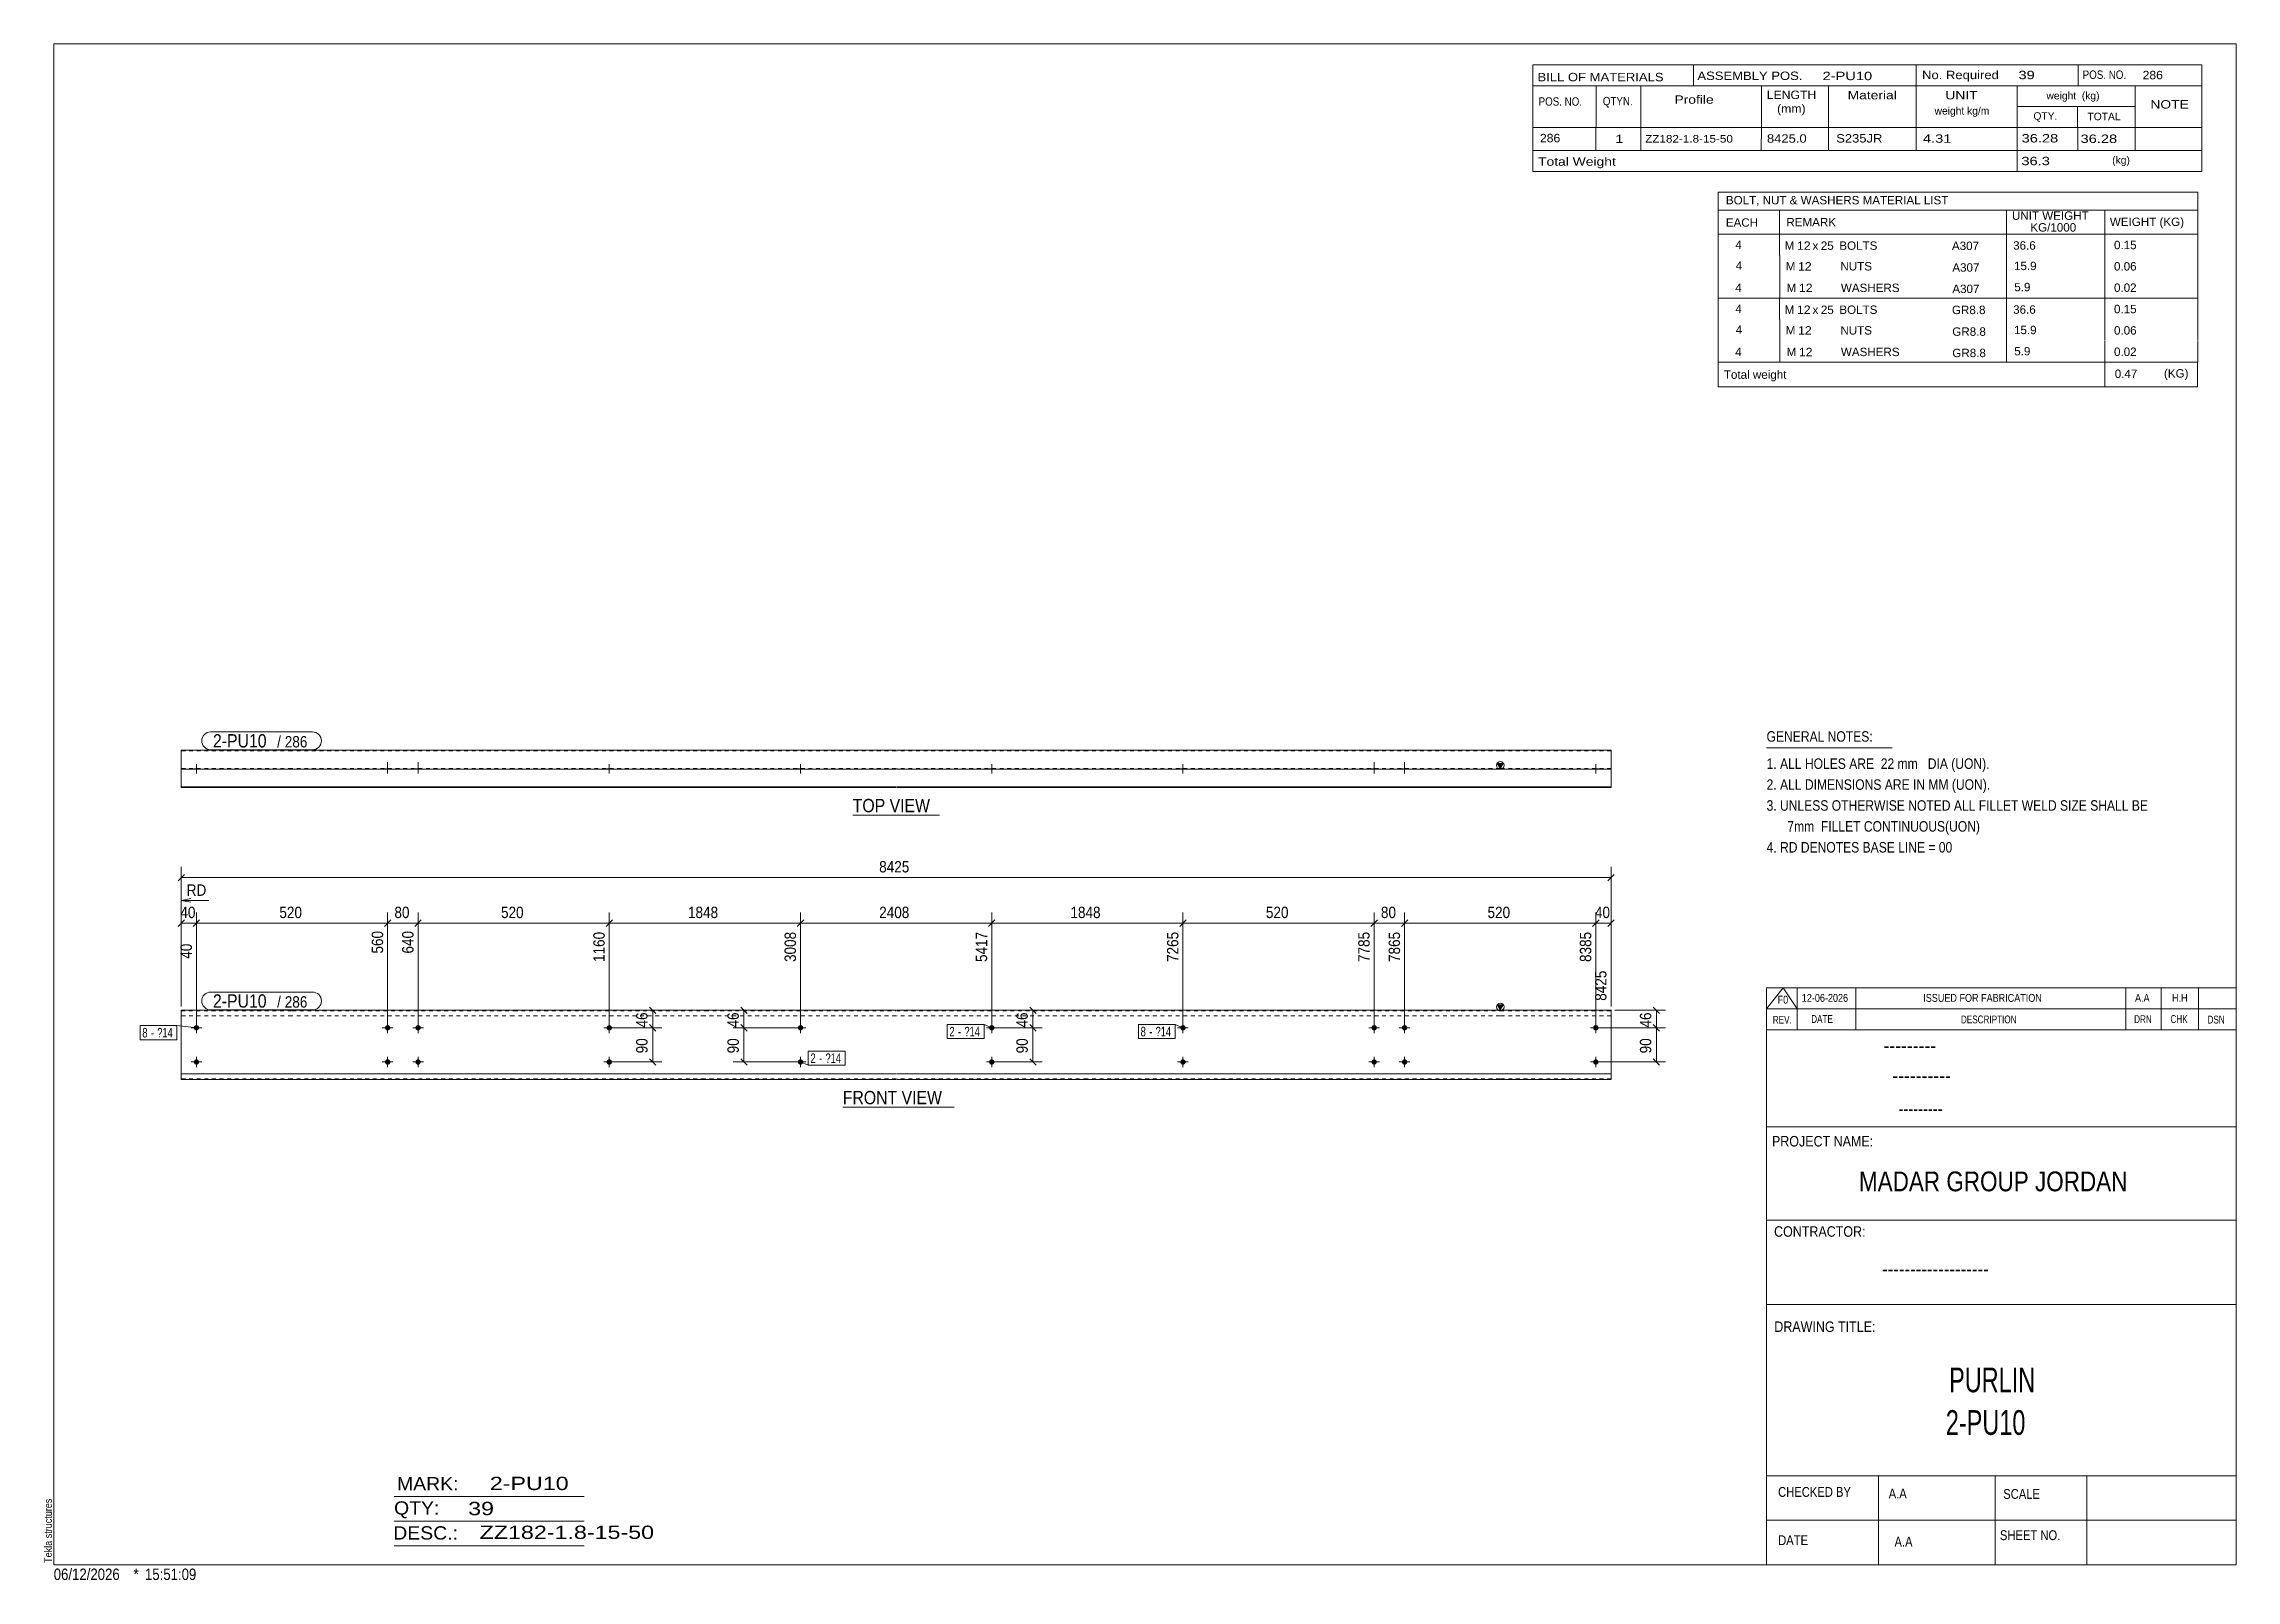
# Model space of a CAD drawing. Header units: millimetres. Extents: x 2 to 579, y 1 to 405.
import ezdxf

# ---------------------------------------------------------------- set-up
doc = ezdxf.new("R2010")
doc.units = ezdxf.units.MM
doc.linetypes.add('XKITLINE00', pattern=[0])
doc.linetypes.add('XKITLINE01', pattern=[4, 1, -1, 1, -1])
for name, color, linetype, lineweight in [('Bolt', 3, 'Continuous', 0), ('BoltMark', 7, 'Continuous', 0), ('Dimensions', 7, 'Continuous', 0), ('DrawingSheet', 5, 'Continuous', 0), ('OtherObjectType', 7, 'Continuous', 0), ('Part', 2, 'Continuous', 0), ('PartMark', 7, 'Continuous', 0)]:
    doc.layers.add(name, color=color, linetype=linetype, lineweight=lineweight)
doc.styles.add('@ARIAL_UNICODE_MS_BOLD', font='ARIAL.TTF')
doc.styles.add('ARIAL', font='ARIAL.TTF')
doc.styles.add('ARIAL_NARROW', font='ARIALN.TTF')
doc.styles.add('COMIC_SANS_MS_BOLD', font='COMICBD.TTF')
doc.styles.add('SWIS721_EX_BT', font='ARIAL.TTF')
doc.styles.add('SWISSE', font='ARIAL.TTF')

# ---------------------------------------------------------------- blocks, each defined once
blk = doc.blocks.new('*A1')
at = {"layer": 'Bolt'}
for points in [[(252.4, 146.2), (252.4, 146.16), (252.39, 146.13), (252.39, 146.09), (252.38, 146.06), (252.37, 146.03), (252.36, 145.99), (252.35, 145.96), (252.33, 145.93), (252.32, 145.9), (252.3, 145.87), (252.28, 145.84), (252.26, 145.81), (252.24, 145.79), (252.22, 145.76), (252.2, 145.74), (252.17, 145.71), (252.15, 145.69), (252.12, 145.67), (252.09, 145.65), (252.06, 145.63), (252.03, 145.61), (252, 145.6), (251.97, 145.58), (251.94, 145.57), (251.91, 145.56), (251.87, 145.55), (251.84, 145.54), (251.8, 145.54), (251.77, 145.53), (251.74, 145.53), (251.7, 145.53), (251.67, 145.53), (251.63, 145.53), (251.6, 145.54), (251.57, 145.54), (251.53, 145.55), (251.5, 145.56), (251.47, 145.57), (251.43, 145.58), (251.4, 145.6), (251.37, 145.61), (251.34, 145.63), (251.31, 145.65), (251.29, 145.67), (251.26, 145.69), (251.23, 145.71), (251.21, 145.74), (251.18, 145.76), (251.16, 145.79), (251.14, 145.81), (251.12, 145.84), (251.1, 145.87), (251.08, 145.9), (251.07, 145.93), (251.06, 145.96), (251.04, 145.99), (251.03, 146.03), (251.02, 146.06), (251.02, 146.09), (251.01, 146.13), (251.01, 146.16), (251, 146.2), (251, 146.23), (251, 146.26), (251.01, 146.3), (251.01, 146.33), (251.02, 146.37), (251.02, 146.4), (251.03, 146.43), (251.04, 146.47), (251.06, 146.5), (251.07, 146.53), (251.08, 146.56), (251.1, 146.59), (251.12, 146.62), (251.14, 146.65), (251.16, 146.67), (251.18, 146.7), (251.21, 146.72), (251.23, 146.75), (251.26, 146.77), (251.29, 146.79), (251.31, 146.81), (251.34, 146.83), (251.37, 146.85), (251.4, 146.86), (251.43, 146.88), (251.47, 146.89), (251.5, 146.9), (251.53, 146.91), (251.57, 146.92), (251.6, 146.92), (251.63, 146.93), (251.67, 146.93), (251.7, 146.93), (251.74, 146.93), (251.77, 146.93), (251.8, 146.92), (251.84, 146.92), (251.87, 146.91), (251.91, 146.9), (251.94, 146.89), (251.97, 146.88), (252, 146.86), (252.03, 146.85), (252.06, 146.83), (252.09, 146.81), (252.12, 146.79), (252.15, 146.77), (252.17, 146.75), (252.2, 146.72), (252.22, 146.7), (252.24, 146.67), (252.26, 146.65), (252.28, 146.62), (252.3, 146.59), (252.32, 146.56), (252.33, 146.53), (252.35, 146.5), (252.36, 146.47), (252.37, 146.43), (252.38, 146.4), (252.39, 146.37), (252.39, 146.33), (252.4, 146.3), (252.4, 146.26), (252.4, 146.23)], [(252.4, 137.2), (252.4, 137.16), (252.39, 137.13), (252.39, 137.09), (252.38, 137.06), (252.37, 137.03), (252.36, 136.99), (252.35, 136.96), (252.33, 136.93), (252.32, 136.9), (252.3, 136.87), (252.28, 136.84), (252.26, 136.81), (252.24, 136.79), (252.22, 136.76), (252.2, 136.74), (252.17, 136.71), (252.15, 136.69), (252.12, 136.67), (252.09, 136.65), (252.06, 136.63), (252.03, 136.61), (252, 136.6), (251.97, 136.58), (251.94, 136.57), (251.91, 136.56), (251.87, 136.55), (251.84, 136.54), (251.8, 136.54), (251.77, 136.53), (251.74, 136.53), (251.7, 136.53), (251.67, 136.53), (251.63, 136.53), (251.6, 136.54), (251.57, 136.54), (251.53, 136.55), (251.5, 136.56), (251.47, 136.57), (251.43, 136.58), (251.4, 136.6), (251.37, 136.61), (251.34, 136.63), (251.31, 136.65), (251.29, 136.67), (251.26, 136.69), (251.23, 136.71), (251.21, 136.74), (251.18, 136.76), (251.16, 136.79), (251.14, 136.81), (251.12, 136.84), (251.1, 136.87), (251.08, 136.9), (251.07, 136.93), (251.06, 136.96), (251.04, 136.99), (251.03, 137.03), (251.02, 137.06), (251.02, 137.09), (251.01, 137.13), (251.01, 137.16), (251, 137.2), (251, 137.23), (251, 137.26), (251.01, 137.3), (251.01, 137.33), (251.02, 137.37), (251.02, 137.4), (251.03, 137.43), (251.04, 137.47), (251.06, 137.5), (251.07, 137.53), (251.08, 137.56), (251.1, 137.59), (251.12, 137.62), (251.14, 137.65), (251.16, 137.67), (251.18, 137.7), (251.21, 137.72), (251.23, 137.75), (251.26, 137.77), (251.29, 137.79), (251.31, 137.81), (251.34, 137.83), (251.37, 137.85), (251.4, 137.86), (251.43, 137.88), (251.47, 137.89), (251.5, 137.9), (251.53, 137.91), (251.57, 137.92), (251.6, 137.92), (251.63, 137.93), (251.67, 137.93), (251.7, 137.93), (251.74, 137.93), (251.77, 137.93), (251.8, 137.92), (251.84, 137.92), (251.87, 137.91), (251.91, 137.9), (251.94, 137.89), (251.97, 137.88), (252, 137.86), (252.03, 137.85), (252.06, 137.83), (252.09, 137.81), (252.12, 137.79), (252.15, 137.77), (252.17, 137.75), (252.2, 137.72), (252.22, 137.7), (252.24, 137.67), (252.26, 137.65), (252.28, 137.62), (252.3, 137.59), (252.32, 137.56), (252.33, 137.53), (252.35, 137.5), (252.36, 137.47), (252.37, 137.43), (252.38, 137.4), (252.39, 137.37), (252.39, 137.33), (252.4, 137.3), (252.4, 137.26), (252.4, 137.23)]]:
    blk.add_hatch(color=3, dxfattribs=at).paths.add_polyline_path(points, flags=17)
at = {"layer": 'Bolt', "color": 3, "linetype": 'XKITLINE00', "lineweight": 0}
for p, q in [((253.1, 146.23), (250.3, 146.23)), ((251.7, 147.63), (251.7, 144.83)), ((251.7, 138.63), (251.7, 135.83)), ((253.1, 137.23), (250.3, 137.23))]:
    blk.add_line(p, q, dxfattribs=at)
blk = doc.blocks.new('*A2')
at = {"layer": 'Bolt'}
for points in [[(202.11, 146.2), (202.1, 146.16), (202.1, 146.13), (202.09, 146.09), (202.09, 146.06), (202.08, 146.03), (202.07, 145.99), (202.05, 145.96), (202.04, 145.93), (202.03, 145.9), (202.01, 145.87), (201.99, 145.84), (201.97, 145.81), (201.95, 145.79), (201.93, 145.76), (201.9, 145.74), (201.88, 145.71), (201.85, 145.69), (201.83, 145.67), (201.8, 145.65), (201.77, 145.63), (201.74, 145.61), (201.71, 145.6), (201.68, 145.58), (201.64, 145.57), (201.61, 145.56), (201.58, 145.55), (201.54, 145.54), (201.51, 145.54), (201.48, 145.53), (201.44, 145.53), (201.41, 145.53), (201.37, 145.53), (201.34, 145.53), (201.31, 145.54), (201.27, 145.54), (201.24, 145.55), (201.21, 145.56), (201.17, 145.57), (201.14, 145.58), (201.11, 145.6), (201.08, 145.61), (201.05, 145.63), (201.02, 145.65), (200.99, 145.67), (200.96, 145.69), (200.94, 145.71), (200.91, 145.74), (200.89, 145.76), (200.87, 145.79), (200.85, 145.81), (200.83, 145.84), (200.81, 145.87), (200.79, 145.9), (200.78, 145.93), (200.76, 145.96), (200.75, 145.99), (200.74, 146.03), (200.73, 146.06), (200.72, 146.09), (200.72, 146.13), (200.71, 146.16), (200.71, 146.2), (200.71, 146.23), (200.71, 146.26), (200.71, 146.3), (200.72, 146.33), (200.72, 146.37), (200.73, 146.4), (200.74, 146.43), (200.75, 146.47), (200.76, 146.5), (200.78, 146.53), (200.79, 146.56), (200.81, 146.59), (200.83, 146.62), (200.85, 146.65), (200.87, 146.67), (200.89, 146.7), (200.91, 146.72), (200.94, 146.75), (200.96, 146.77), (200.99, 146.79), (201.02, 146.81), (201.05, 146.83), (201.08, 146.85), (201.11, 146.86), (201.14, 146.88), (201.17, 146.89), (201.21, 146.9), (201.24, 146.91), (201.27, 146.92), (201.31, 146.92), (201.34, 146.93), (201.37, 146.93), (201.41, 146.93), (201.44, 146.93), (201.48, 146.93), (201.51, 146.92), (201.54, 146.92), (201.58, 146.91), (201.61, 146.9), (201.64, 146.89), (201.68, 146.88), (201.71, 146.86), (201.74, 146.85), (201.77, 146.83), (201.8, 146.81), (201.83, 146.79), (201.85, 146.77), (201.88, 146.75), (201.9, 146.72), (201.93, 146.7), (201.95, 146.67), (201.97, 146.65), (201.99, 146.62), (202.01, 146.59), (202.03, 146.56), (202.04, 146.53), (202.05, 146.5), (202.07, 146.47), (202.08, 146.43), (202.09, 146.4), (202.09, 146.37), (202.1, 146.33), (202.1, 146.3), (202.11, 146.26), (202.11, 146.23)], [(202.11, 137.2), (202.1, 137.16), (202.1, 137.13), (202.09, 137.09), (202.09, 137.06), (202.08, 137.03), (202.07, 136.99), (202.05, 136.96), (202.04, 136.93), (202.03, 136.9), (202.01, 136.87), (201.99, 136.84), (201.97, 136.81), (201.95, 136.79), (201.93, 136.76), (201.9, 136.74), (201.88, 136.71), (201.85, 136.69), (201.83, 136.67), (201.8, 136.65), (201.77, 136.63), (201.74, 136.61), (201.71, 136.6), (201.68, 136.58), (201.64, 136.57), (201.61, 136.56), (201.58, 136.55), (201.54, 136.54), (201.51, 136.54), (201.48, 136.53), (201.44, 136.53), (201.41, 136.53), (201.37, 136.53), (201.34, 136.53), (201.31, 136.54), (201.27, 136.54), (201.24, 136.55), (201.21, 136.56), (201.17, 136.57), (201.14, 136.58), (201.11, 136.6), (201.08, 136.61), (201.05, 136.63), (201.02, 136.65), (200.99, 136.67), (200.96, 136.69), (200.94, 136.71), (200.91, 136.74), (200.89, 136.76), (200.87, 136.79), (200.85, 136.81), (200.83, 136.84), (200.81, 136.87), (200.79, 136.9), (200.78, 136.93), (200.76, 136.96), (200.75, 136.99), (200.74, 137.03), (200.73, 137.06), (200.72, 137.09), (200.72, 137.13), (200.71, 137.16), (200.71, 137.2), (200.71, 137.23), (200.71, 137.26), (200.71, 137.3), (200.72, 137.33), (200.72, 137.37), (200.73, 137.4), (200.74, 137.43), (200.75, 137.47), (200.76, 137.5), (200.78, 137.53), (200.79, 137.56), (200.81, 137.59), (200.83, 137.62), (200.85, 137.65), (200.87, 137.67), (200.89, 137.7), (200.91, 137.72), (200.94, 137.75), (200.96, 137.77), (200.99, 137.79), (201.02, 137.81), (201.05, 137.83), (201.08, 137.85), (201.11, 137.86), (201.14, 137.88), (201.17, 137.89), (201.21, 137.9), (201.24, 137.91), (201.27, 137.92), (201.31, 137.92), (201.34, 137.93), (201.37, 137.93), (201.41, 137.93), (201.44, 137.93), (201.48, 137.93), (201.51, 137.92), (201.54, 137.92), (201.58, 137.91), (201.61, 137.9), (201.64, 137.89), (201.68, 137.88), (201.71, 137.86), (201.74, 137.85), (201.77, 137.83), (201.8, 137.81), (201.83, 137.79), (201.85, 137.77), (201.88, 137.75), (201.9, 137.72), (201.93, 137.7), (201.95, 137.67), (201.97, 137.65), (201.99, 137.62), (202.01, 137.59), (202.03, 137.56), (202.04, 137.53), (202.05, 137.5), (202.07, 137.47), (202.08, 137.43), (202.09, 137.4), (202.09, 137.37), (202.1, 137.33), (202.1, 137.3), (202.11, 137.26), (202.11, 137.23)]]:
    blk.add_hatch(color=3, dxfattribs=at).paths.add_polyline_path(points, flags=17)
at = {"layer": 'Bolt', "color": 3, "linetype": 'XKITLINE00', "lineweight": 0}
for p, q in [((202.81, 146.23), (200.01, 146.23)), ((201.41, 147.63), (201.41, 144.83)), ((201.41, 138.63), (201.41, 135.83)), ((202.81, 137.23), (200.01, 137.23))]:
    blk.add_line(p, q, dxfattribs=at)
blk = doc.blocks.new('*A3')
at = {"layer": 'Bolt'}
for points in [[(352.99, 146.2), (352.99, 146.16), (352.98, 146.13), (352.98, 146.09), (352.97, 146.06), (352.96, 146.03), (352.95, 145.99), (352.94, 145.96), (352.92, 145.93), (352.91, 145.9), (352.89, 145.87), (352.87, 145.84), (352.85, 145.81), (352.83, 145.79), (352.81, 145.76), (352.78, 145.74), (352.76, 145.71), (352.73, 145.69), (352.71, 145.67), (352.68, 145.65), (352.65, 145.63), (352.62, 145.61), (352.59, 145.6), (352.56, 145.58), (352.53, 145.57), (352.49, 145.56), (352.46, 145.55), (352.43, 145.54), (352.39, 145.54), (352.36, 145.53), (352.32, 145.53), (352.29, 145.53), (352.26, 145.53), (352.22, 145.53), (352.19, 145.54), (352.15, 145.54), (352.12, 145.55), (352.09, 145.56), (352.05, 145.57), (352.02, 145.58), (351.99, 145.6), (351.96, 145.61), (351.93, 145.63), (351.9, 145.65), (351.87, 145.67), (351.85, 145.69), (351.82, 145.71), (351.8, 145.74), (351.77, 145.76), (351.75, 145.79), (351.73, 145.81), (351.71, 145.84), (351.69, 145.87), (351.67, 145.9), (351.66, 145.93), (351.64, 145.96), (351.63, 145.99), (351.62, 146.03), (351.61, 146.06), (351.6, 146.09), (351.6, 146.13), (351.59, 146.16), (351.59, 146.2), (351.59, 146.23), (351.59, 146.26), (351.59, 146.3), (351.6, 146.33), (351.6, 146.37), (351.61, 146.4), (351.62, 146.43), (351.63, 146.47), (351.64, 146.5), (351.66, 146.53), (351.67, 146.56), (351.69, 146.59), (351.71, 146.62), (351.73, 146.65), (351.75, 146.67), (351.77, 146.7), (351.8, 146.72), (351.82, 146.75), (351.85, 146.77), (351.87, 146.79), (351.9, 146.81), (351.93, 146.83), (351.96, 146.85), (351.99, 146.86), (352.02, 146.88), (352.05, 146.89), (352.09, 146.9), (352.12, 146.91), (352.15, 146.92), (352.19, 146.92), (352.22, 146.93), (352.26, 146.93), (352.29, 146.93), (352.32, 146.93), (352.36, 146.93), (352.39, 146.92), (352.43, 146.92), (352.46, 146.91), (352.49, 146.9), (352.53, 146.89), (352.56, 146.88), (352.59, 146.86), (352.62, 146.85), (352.65, 146.83), (352.68, 146.81), (352.71, 146.79), (352.73, 146.77), (352.76, 146.75), (352.78, 146.72), (352.81, 146.7), (352.83, 146.67), (352.85, 146.65), (352.87, 146.62), (352.89, 146.59), (352.91, 146.56), (352.92, 146.53), (352.94, 146.5), (352.95, 146.47), (352.96, 146.43), (352.97, 146.4), (352.98, 146.37), (352.98, 146.33), (352.99, 146.3), (352.99, 146.26), (352.99, 146.23)], [(360.99, 146.2), (360.99, 146.16), (360.98, 146.13), (360.98, 146.09), (360.97, 146.06), (360.96, 146.03), (360.95, 145.99), (360.94, 145.96), (360.92, 145.93), (360.91, 145.9), (360.89, 145.87), (360.87, 145.84), (360.85, 145.81), (360.83, 145.79), (360.81, 145.76), (360.78, 145.74), (360.76, 145.71), (360.73, 145.69), (360.71, 145.67), (360.68, 145.65), (360.65, 145.63), (360.62, 145.61), (360.59, 145.6), (360.56, 145.58), (360.53, 145.57), (360.49, 145.56), (360.46, 145.55), (360.43, 145.54), (360.39, 145.54), (360.36, 145.53), (360.32, 145.53), (360.29, 145.53), (360.26, 145.53), (360.22, 145.53), (360.19, 145.54), (360.15, 145.54), (360.12, 145.55), (360.09, 145.56), (360.05, 145.57), (360.02, 145.58), (359.99, 145.6), (359.96, 145.61), (359.93, 145.63), (359.9, 145.65), (359.87, 145.67), (359.85, 145.69), (359.82, 145.71), (359.8, 145.74), (359.77, 145.76), (359.75, 145.79), (359.73, 145.81), (359.71, 145.84), (359.69, 145.87), (359.67, 145.9), (359.66, 145.93), (359.64, 145.96), (359.63, 145.99), (359.62, 146.03), (359.61, 146.06), (359.6, 146.09), (359.6, 146.13), (359.59, 146.16), (359.59, 146.2), (359.59, 146.23), (359.59, 146.26), (359.59, 146.3), (359.6, 146.33), (359.6, 146.37), (359.61, 146.4), (359.62, 146.43), (359.63, 146.47), (359.64, 146.5), (359.66, 146.53), (359.67, 146.56), (359.69, 146.59), (359.71, 146.62), (359.73, 146.65), (359.75, 146.67), (359.77, 146.7), (359.8, 146.72), (359.82, 146.75), (359.85, 146.77), (359.87, 146.79), (359.9, 146.81), (359.93, 146.83), (359.96, 146.85), (359.99, 146.86), (360.02, 146.88), (360.05, 146.89), (360.09, 146.9), (360.12, 146.91), (360.15, 146.92), (360.19, 146.92), (360.22, 146.93), (360.26, 146.93), (360.29, 146.93), (360.32, 146.93), (360.36, 146.93), (360.39, 146.92), (360.43, 146.92), (360.46, 146.91), (360.49, 146.9), (360.53, 146.89), (360.56, 146.88), (360.59, 146.86), (360.62, 146.85), (360.65, 146.83), (360.68, 146.81), (360.71, 146.79), (360.73, 146.77), (360.76, 146.75), (360.78, 146.72), (360.81, 146.7), (360.83, 146.67), (360.85, 146.65), (360.87, 146.62), (360.89, 146.59), (360.91, 146.56), (360.92, 146.53), (360.94, 146.5), (360.95, 146.47), (360.96, 146.43), (360.97, 146.4), (360.98, 146.37), (360.98, 146.33), (360.99, 146.3), (360.99, 146.26), (360.99, 146.23)], [(352.99, 137.2), (352.99, 137.16), (352.98, 137.13), (352.98, 137.09), (352.97, 137.06), (352.96, 137.03), (352.95, 136.99), (352.94, 136.96), (352.92, 136.93), (352.91, 136.9), (352.89, 136.87), (352.87, 136.84), (352.85, 136.81), (352.83, 136.79), (352.81, 136.76), (352.78, 136.74), (352.76, 136.71), (352.73, 136.69), (352.71, 136.67), (352.68, 136.65), (352.65, 136.63), (352.62, 136.61), (352.59, 136.6), (352.56, 136.58), (352.53, 136.57), (352.49, 136.56), (352.46, 136.55), (352.43, 136.54), (352.39, 136.54), (352.36, 136.53), (352.32, 136.53), (352.29, 136.53), (352.26, 136.53), (352.22, 136.53), (352.19, 136.54), (352.15, 136.54), (352.12, 136.55), (352.09, 136.56), (352.05, 136.57), (352.02, 136.58), (351.99, 136.6), (351.96, 136.61), (351.93, 136.63), (351.9, 136.65), (351.87, 136.67), (351.85, 136.69), (351.82, 136.71), (351.8, 136.74), (351.77, 136.76), (351.75, 136.79), (351.73, 136.81), (351.71, 136.84), (351.69, 136.87), (351.67, 136.9), (351.66, 136.93), (351.64, 136.96), (351.63, 136.99), (351.62, 137.03), (351.61, 137.06), (351.6, 137.09), (351.6, 137.13), (351.59, 137.16), (351.59, 137.2), (351.59, 137.23), (351.59, 137.26), (351.59, 137.3), (351.6, 137.33), (351.6, 137.37), (351.61, 137.4), (351.62, 137.43), (351.63, 137.47), (351.64, 137.5), (351.66, 137.53), (351.67, 137.56), (351.69, 137.59), (351.71, 137.62), (351.73, 137.65), (351.75, 137.67), (351.77, 137.7), (351.8, 137.72), (351.82, 137.75), (351.85, 137.77), (351.87, 137.79), (351.9, 137.81), (351.93, 137.83), (351.96, 137.85), (351.99, 137.86), (352.02, 137.88), (352.05, 137.89), (352.09, 137.9), (352.12, 137.91), (352.15, 137.92), (352.19, 137.92), (352.22, 137.93), (352.26, 137.93), (352.29, 137.93), (352.32, 137.93), (352.36, 137.93), (352.39, 137.92), (352.43, 137.92), (352.46, 137.91), (352.49, 137.9), (352.53, 137.89), (352.56, 137.88), (352.59, 137.86), (352.62, 137.85), (352.65, 137.83), (352.68, 137.81), (352.71, 137.79), (352.73, 137.77), (352.76, 137.75), (352.78, 137.72), (352.81, 137.7), (352.83, 137.67), (352.85, 137.65), (352.87, 137.62), (352.89, 137.59), (352.91, 137.56), (352.92, 137.53), (352.94, 137.5), (352.95, 137.47), (352.96, 137.43), (352.97, 137.4), (352.98, 137.37), (352.98, 137.33), (352.99, 137.3), (352.99, 137.26), (352.99, 137.23)], [(360.99, 137.2), (360.99, 137.16), (360.98, 137.13), (360.98, 137.09), (360.97, 137.06), (360.96, 137.03), (360.95, 136.99), (360.94, 136.96), (360.92, 136.93), (360.91, 136.9), (360.89, 136.87), (360.87, 136.84), (360.85, 136.81), (360.83, 136.79), (360.81, 136.76), (360.78, 136.74), (360.76, 136.71), (360.73, 136.69), (360.71, 136.67), (360.68, 136.65), (360.65, 136.63), (360.62, 136.61), (360.59, 136.6), (360.56, 136.58), (360.53, 136.57), (360.49, 136.56), (360.46, 136.55), (360.43, 136.54), (360.39, 136.54), (360.36, 136.53), (360.32, 136.53), (360.29, 136.53), (360.26, 136.53), (360.22, 136.53), (360.19, 136.54), (360.15, 136.54), (360.12, 136.55), (360.09, 136.56), (360.05, 136.57), (360.02, 136.58), (359.99, 136.6), (359.96, 136.61), (359.93, 136.63), (359.9, 136.65), (359.87, 136.67), (359.85, 136.69), (359.82, 136.71), (359.8, 136.74), (359.77, 136.76), (359.75, 136.79), (359.73, 136.81), (359.71, 136.84), (359.69, 136.87), (359.67, 136.9), (359.66, 136.93), (359.64, 136.96), (359.63, 136.99), (359.62, 137.03), (359.61, 137.06), (359.6, 137.09), (359.6, 137.13), (359.59, 137.16), (359.59, 137.2), (359.59, 137.23), (359.59, 137.26), (359.59, 137.3), (359.6, 137.33), (359.6, 137.37), (359.61, 137.4), (359.62, 137.43), (359.63, 137.47), (359.64, 137.5), (359.66, 137.53), (359.67, 137.56), (359.69, 137.59), (359.71, 137.62), (359.73, 137.65), (359.75, 137.67), (359.77, 137.7), (359.8, 137.72), (359.82, 137.75), (359.85, 137.77), (359.87, 137.79), (359.9, 137.81), (359.93, 137.83), (359.96, 137.85), (359.99, 137.86), (360.02, 137.88), (360.05, 137.89), (360.09, 137.9), (360.12, 137.91), (360.15, 137.92), (360.19, 137.92), (360.22, 137.93), (360.26, 137.93), (360.29, 137.93), (360.32, 137.93), (360.36, 137.93), (360.39, 137.92), (360.43, 137.92), (360.46, 137.91), (360.49, 137.9), (360.53, 137.89), (360.56, 137.88), (360.59, 137.86), (360.62, 137.85), (360.65, 137.83), (360.68, 137.81), (360.71, 137.79), (360.73, 137.77), (360.76, 137.75), (360.78, 137.72), (360.81, 137.7), (360.83, 137.67), (360.85, 137.65), (360.87, 137.62), (360.89, 137.59), (360.91, 137.56), (360.92, 137.53), (360.94, 137.5), (360.95, 137.47), (360.96, 137.43), (360.97, 137.4), (360.98, 137.37), (360.98, 137.33), (360.99, 137.3), (360.99, 137.26), (360.99, 137.23)]]:
    blk.add_hatch(color=3, dxfattribs=at).paths.add_polyline_path(points, flags=17)
at = {"layer": 'Bolt', "color": 3, "linetype": 'XKITLINE00', "lineweight": 0}
for p, q in [((353.69, 146.23), (350.89, 146.23)), ((352.29, 147.63), (352.29, 144.83)), ((361.69, 146.23), (358.89, 146.23)), ((360.29, 147.63), (360.29, 144.83)), ((352.29, 138.63), (352.29, 135.83)), ((360.29, 138.63), (360.29, 135.83)), ((353.69, 137.23), (350.89, 137.23)), ((361.69, 137.23), (358.89, 137.23))]:
    blk.add_line(p, q, dxfattribs=at)
blk = doc.blocks.new('*A4')
at = {"layer": 'Bolt'}
for points in [[(302.7, 146.2), (302.69, 146.16), (302.69, 146.13), (302.68, 146.09), (302.68, 146.06), (302.67, 146.03), (302.66, 145.99), (302.64, 145.96), (302.63, 145.93), (302.61, 145.9), (302.6, 145.87), (302.58, 145.84), (302.56, 145.81), (302.54, 145.79), (302.51, 145.76), (302.49, 145.74), (302.47, 145.71), (302.44, 145.69), (302.41, 145.67), (302.38, 145.65), (302.36, 145.63), (302.33, 145.61), (302.3, 145.6), (302.26, 145.58), (302.23, 145.57), (302.2, 145.56), (302.17, 145.55), (302.13, 145.54), (302.1, 145.54), (302.06, 145.53), (302.03, 145.53), (302, 145.53), (301.96, 145.53), (301.93, 145.53), (301.89, 145.54), (301.86, 145.54), (301.83, 145.55), (301.79, 145.56), (301.76, 145.57), (301.73, 145.58), (301.7, 145.6), (301.67, 145.61), (301.64, 145.63), (301.61, 145.65), (301.58, 145.67), (301.55, 145.69), (301.53, 145.71), (301.5, 145.74), (301.48, 145.76), (301.45, 145.79), (301.43, 145.81), (301.41, 145.84), (301.4, 145.87), (301.38, 145.9), (301.36, 145.93), (301.35, 145.96), (301.34, 145.99), (301.33, 146.03), (301.32, 146.06), (301.31, 146.09), (301.3, 146.13), (301.3, 146.16), (301.3, 146.2), (301.3, 146.23), (301.3, 146.26), (301.3, 146.3), (301.3, 146.33), (301.31, 146.37), (301.32, 146.4), (301.33, 146.43), (301.34, 146.47), (301.35, 146.5), (301.36, 146.53), (301.38, 146.56), (301.4, 146.59), (301.41, 146.62), (301.43, 146.65), (301.45, 146.67), (301.48, 146.7), (301.5, 146.72), (301.53, 146.75), (301.55, 146.77), (301.58, 146.79), (301.61, 146.81), (301.64, 146.83), (301.67, 146.85), (301.7, 146.86), (301.73, 146.88), (301.76, 146.89), (301.79, 146.9), (301.83, 146.91), (301.86, 146.92), (301.89, 146.92), (301.93, 146.93), (301.96, 146.93), (302, 146.93), (302.03, 146.93), (302.06, 146.93), (302.1, 146.92), (302.13, 146.92), (302.17, 146.91), (302.2, 146.9), (302.23, 146.89), (302.26, 146.88), (302.3, 146.86), (302.33, 146.85), (302.36, 146.83), (302.38, 146.81), (302.41, 146.79), (302.44, 146.77), (302.47, 146.75), (302.49, 146.72), (302.51, 146.7), (302.54, 146.67), (302.56, 146.65), (302.58, 146.62), (302.6, 146.59), (302.61, 146.56), (302.63, 146.53), (302.64, 146.5), (302.66, 146.47), (302.67, 146.43), (302.68, 146.4), (302.68, 146.37), (302.69, 146.33), (302.69, 146.3), (302.7, 146.26), (302.7, 146.23)], [(411.28, 146.2), (411.28, 146.16), (411.28, 146.13), (411.27, 146.09), (411.26, 146.06), (411.25, 146.03), (411.24, 145.99), (411.23, 145.96), (411.22, 145.93), (411.2, 145.9), (411.18, 145.87), (411.17, 145.84), (411.15, 145.81), (411.13, 145.79), (411.1, 145.76), (411.08, 145.74), (411.05, 145.71), (411.03, 145.69), (411, 145.67), (410.97, 145.65), (410.94, 145.63), (410.91, 145.61), (410.88, 145.6), (410.85, 145.58), (410.82, 145.57), (410.79, 145.56), (410.75, 145.55), (410.72, 145.54), (410.69, 145.54), (410.65, 145.53), (410.62, 145.53), (410.58, 145.53), (410.55, 145.53), (410.52, 145.53), (410.48, 145.54), (410.45, 145.54), (410.41, 145.55), (410.38, 145.56), (410.35, 145.57), (410.32, 145.58), (410.28, 145.6), (410.25, 145.61), (410.22, 145.63), (410.2, 145.65), (410.17, 145.67), (410.14, 145.69), (410.11, 145.71), (410.09, 145.74), (410.07, 145.76), (410.04, 145.79), (410.02, 145.81), (410, 145.84), (409.98, 145.87), (409.97, 145.9), (409.95, 145.93), (409.94, 145.96), (409.92, 145.99), (409.91, 146.03), (409.9, 146.06), (409.9, 146.09), (409.89, 146.13), (409.89, 146.16), (409.88, 146.2), (409.88, 146.23), (409.88, 146.26), (409.89, 146.3), (409.89, 146.33), (409.9, 146.37), (409.9, 146.4), (409.91, 146.43), (409.92, 146.47), (409.94, 146.5), (409.95, 146.53), (409.97, 146.56), (409.98, 146.59), (410, 146.62), (410.02, 146.65), (410.04, 146.67), (410.07, 146.7), (410.09, 146.72), (410.11, 146.75), (410.14, 146.77), (410.17, 146.79), (410.2, 146.81), (410.22, 146.83), (410.25, 146.85), (410.28, 146.86), (410.32, 146.88), (410.35, 146.89), (410.38, 146.9), (410.41, 146.91), (410.45, 146.92), (410.48, 146.92), (410.52, 146.93), (410.55, 146.93), (410.58, 146.93), (410.62, 146.93), (410.65, 146.93), (410.69, 146.92), (410.72, 146.92), (410.75, 146.91), (410.79, 146.9), (410.82, 146.89), (410.85, 146.88), (410.88, 146.86), (410.91, 146.85), (410.94, 146.83), (410.97, 146.81), (411, 146.79), (411.03, 146.77), (411.05, 146.75), (411.08, 146.72), (411.1, 146.7), (411.13, 146.67), (411.15, 146.65), (411.17, 146.62), (411.18, 146.59), (411.2, 146.56), (411.22, 146.53), (411.23, 146.5), (411.24, 146.47), (411.25, 146.43), (411.26, 146.4), (411.27, 146.37), (411.28, 146.33), (411.28, 146.3), (411.28, 146.26), (411.28, 146.23)], [(302.7, 137.2), (302.69, 137.16), (302.69, 137.13), (302.68, 137.09), (302.68, 137.06), (302.67, 137.03), (302.66, 136.99), (302.64, 136.96), (302.63, 136.93), (302.61, 136.9), (302.6, 136.87), (302.58, 136.84), (302.56, 136.81), (302.54, 136.79), (302.51, 136.76), (302.49, 136.74), (302.47, 136.71), (302.44, 136.69), (302.41, 136.67), (302.38, 136.65), (302.36, 136.63), (302.33, 136.61), (302.3, 136.6), (302.26, 136.58), (302.23, 136.57), (302.2, 136.56), (302.17, 136.55), (302.13, 136.54), (302.1, 136.54), (302.06, 136.53), (302.03, 136.53), (302, 136.53), (301.96, 136.53), (301.93, 136.53), (301.89, 136.54), (301.86, 136.54), (301.83, 136.55), (301.79, 136.56), (301.76, 136.57), (301.73, 136.58), (301.7, 136.6), (301.67, 136.61), (301.64, 136.63), (301.61, 136.65), (301.58, 136.67), (301.55, 136.69), (301.53, 136.71), (301.5, 136.74), (301.48, 136.76), (301.45, 136.79), (301.43, 136.81), (301.41, 136.84), (301.4, 136.87), (301.38, 136.9), (301.36, 136.93), (301.35, 136.96), (301.34, 136.99), (301.33, 137.03), (301.32, 137.06), (301.31, 137.09), (301.3, 137.13), (301.3, 137.16), (301.3, 137.2), (301.3, 137.23), (301.3, 137.26), (301.3, 137.3), (301.3, 137.33), (301.31, 137.37), (301.32, 137.4), (301.33, 137.43), (301.34, 137.47), (301.35, 137.5), (301.36, 137.53), (301.38, 137.56), (301.4, 137.59), (301.41, 137.62), (301.43, 137.65), (301.45, 137.67), (301.48, 137.7), (301.5, 137.72), (301.53, 137.75), (301.55, 137.77), (301.58, 137.79), (301.61, 137.81), (301.64, 137.83), (301.67, 137.85), (301.7, 137.86), (301.73, 137.88), (301.76, 137.89), (301.79, 137.9), (301.83, 137.91), (301.86, 137.92), (301.89, 137.92), (301.93, 137.93), (301.96, 137.93), (302, 137.93), (302.03, 137.93), (302.06, 137.93), (302.1, 137.92), (302.13, 137.92), (302.17, 137.91), (302.2, 137.9), (302.23, 137.89), (302.26, 137.88), (302.3, 137.86), (302.33, 137.85), (302.36, 137.83), (302.38, 137.81), (302.41, 137.79), (302.44, 137.77), (302.47, 137.75), (302.49, 137.72), (302.51, 137.7), (302.54, 137.67), (302.56, 137.65), (302.58, 137.62), (302.6, 137.59), (302.61, 137.56), (302.63, 137.53), (302.64, 137.5), (302.66, 137.47), (302.67, 137.43), (302.68, 137.4), (302.68, 137.37), (302.69, 137.33), (302.69, 137.3), (302.7, 137.26), (302.7, 137.23)], [(411.28, 137.2), (411.28, 137.16), (411.28, 137.13), (411.27, 137.09), (411.26, 137.06), (411.25, 137.03), (411.24, 136.99), (411.23, 136.96), (411.22, 136.93), (411.2, 136.9), (411.18, 136.87), (411.17, 136.84), (411.15, 136.81), (411.13, 136.79), (411.1, 136.76), (411.08, 136.74), (411.05, 136.71), (411.03, 136.69), (411, 136.67), (410.97, 136.65), (410.94, 136.63), (410.91, 136.61), (410.88, 136.6), (410.85, 136.58), (410.82, 136.57), (410.79, 136.56), (410.75, 136.55), (410.72, 136.54), (410.69, 136.54), (410.65, 136.53), (410.62, 136.53), (410.58, 136.53), (410.55, 136.53), (410.52, 136.53), (410.48, 136.54), (410.45, 136.54), (410.41, 136.55), (410.38, 136.56), (410.35, 136.57), (410.32, 136.58), (410.28, 136.6), (410.25, 136.61), (410.22, 136.63), (410.2, 136.65), (410.17, 136.67), (410.14, 136.69), (410.11, 136.71), (410.09, 136.74), (410.07, 136.76), (410.04, 136.79), (410.02, 136.81), (410, 136.84), (409.98, 136.87), (409.97, 136.9), (409.95, 136.93), (409.94, 136.96), (409.92, 136.99), (409.91, 137.03), (409.9, 137.06), (409.9, 137.09), (409.89, 137.13), (409.89, 137.16), (409.88, 137.2), (409.88, 137.23), (409.88, 137.26), (409.89, 137.3), (409.89, 137.33), (409.9, 137.37), (409.9, 137.4), (409.91, 137.43), (409.92, 137.47), (409.94, 137.5), (409.95, 137.53), (409.97, 137.56), (409.98, 137.59), (410, 137.62), (410.02, 137.65), (410.04, 137.67), (410.07, 137.7), (410.09, 137.72), (410.11, 137.75), (410.14, 137.77), (410.17, 137.79), (410.2, 137.81), (410.22, 137.83), (410.25, 137.85), (410.28, 137.86), (410.32, 137.88), (410.35, 137.89), (410.38, 137.9), (410.41, 137.91), (410.45, 137.92), (410.48, 137.92), (410.52, 137.93), (410.55, 137.93), (410.58, 137.93), (410.62, 137.93), (410.65, 137.93), (410.69, 137.92), (410.72, 137.92), (410.75, 137.91), (410.79, 137.9), (410.82, 137.89), (410.85, 137.88), (410.88, 137.86), (410.91, 137.85), (410.94, 137.83), (410.97, 137.81), (411, 137.79), (411.03, 137.77), (411.05, 137.75), (411.08, 137.72), (411.1, 137.7), (411.13, 137.67), (411.15, 137.65), (411.17, 137.62), (411.18, 137.59), (411.2, 137.56), (411.22, 137.53), (411.23, 137.5), (411.24, 137.47), (411.25, 137.43), (411.26, 137.4), (411.27, 137.37), (411.28, 137.33), (411.28, 137.3), (411.28, 137.26), (411.28, 137.23)]]:
    blk.add_hatch(color=3, dxfattribs=at).paths.add_polyline_path(points, flags=17)
at = {"layer": 'Bolt', "color": 3, "linetype": 'XKITLINE00', "lineweight": 0}
for p, q in [((303.4, 146.23), (300.6, 146.23)), ((302, 147.63), (302, 144.83)), ((411.98, 146.23), (409.18, 146.23)), ((410.58, 147.63), (410.58, 144.83)), ((302, 138.63), (302, 135.83)), ((410.58, 138.63), (410.58, 135.83)), ((303.4, 137.23), (300.6, 137.23)), ((411.98, 137.23), (409.18, 137.23))]:
    blk.add_line(p, q, dxfattribs=at)
blk = doc.blocks.new('*A5')
at = {"layer": 'Bolt'}
for points in [[(93.52, 146.2), (93.52, 146.16), (93.51, 146.13), (93.51, 146.09), (93.5, 146.06), (93.49, 146.03), (93.48, 145.99), (93.47, 145.96), (93.45, 145.93), (93.44, 145.9), (93.42, 145.87), (93.4, 145.84), (93.38, 145.81), (93.36, 145.79), (93.34, 145.76), (93.32, 145.74), (93.29, 145.71), (93.26, 145.69), (93.24, 145.67), (93.21, 145.65), (93.18, 145.63), (93.15, 145.61), (93.12, 145.6), (93.09, 145.58), (93.06, 145.57), (93.02, 145.56), (92.99, 145.55), (92.96, 145.54), (92.92, 145.54), (92.89, 145.53), (92.85, 145.53), (92.82, 145.53), (92.79, 145.53), (92.75, 145.53), (92.72, 145.54), (92.68, 145.54), (92.65, 145.55), (92.62, 145.56), (92.58, 145.57), (92.55, 145.58), (92.52, 145.6), (92.49, 145.61), (92.46, 145.63), (92.43, 145.65), (92.4, 145.67), (92.38, 145.69), (92.35, 145.71), (92.33, 145.74), (92.3, 145.76), (92.28, 145.79), (92.26, 145.81), (92.24, 145.84), (92.22, 145.87), (92.2, 145.9), (92.19, 145.93), (92.17, 145.96), (92.16, 145.99), (92.15, 146.03), (92.14, 146.06), (92.13, 146.09), (92.13, 146.13), (92.12, 146.16), (92.12, 146.2), (92.12, 146.23), (92.12, 146.26), (92.12, 146.3), (92.13, 146.33), (92.13, 146.37), (92.14, 146.4), (92.15, 146.43), (92.16, 146.47), (92.17, 146.5), (92.19, 146.53), (92.2, 146.56), (92.22, 146.59), (92.24, 146.62), (92.26, 146.65), (92.28, 146.67), (92.3, 146.7), (92.33, 146.72), (92.35, 146.75), (92.38, 146.77), (92.4, 146.79), (92.43, 146.81), (92.46, 146.83), (92.49, 146.85), (92.52, 146.86), (92.55, 146.88), (92.58, 146.89), (92.62, 146.9), (92.65, 146.91), (92.68, 146.92), (92.72, 146.92), (92.75, 146.93), (92.79, 146.93), (92.82, 146.93), (92.85, 146.93), (92.89, 146.93), (92.92, 146.92), (92.96, 146.92), (92.99, 146.91), (93.02, 146.9), (93.06, 146.89), (93.09, 146.88), (93.12, 146.86), (93.15, 146.85), (93.18, 146.83), (93.21, 146.81), (93.24, 146.79), (93.26, 146.77), (93.29, 146.75), (93.32, 146.72), (93.34, 146.7), (93.36, 146.67), (93.38, 146.65), (93.4, 146.62), (93.42, 146.59), (93.44, 146.56), (93.45, 146.53), (93.47, 146.5), (93.48, 146.47), (93.49, 146.43), (93.5, 146.4), (93.51, 146.37), (93.51, 146.33), (93.52, 146.3), (93.52, 146.26), (93.52, 146.23)], [(101.52, 146.2), (101.52, 146.16), (101.51, 146.13), (101.51, 146.09), (101.5, 146.06), (101.49, 146.03), (101.48, 145.99), (101.47, 145.96), (101.45, 145.93), (101.44, 145.9), (101.42, 145.87), (101.4, 145.84), (101.38, 145.81), (101.36, 145.79), (101.34, 145.76), (101.32, 145.74), (101.29, 145.71), (101.26, 145.69), (101.24, 145.67), (101.21, 145.65), (101.18, 145.63), (101.15, 145.61), (101.12, 145.6), (101.09, 145.58), (101.06, 145.57), (101.02, 145.56), (100.99, 145.55), (100.96, 145.54), (100.92, 145.54), (100.89, 145.53), (100.85, 145.53), (100.82, 145.53), (100.79, 145.53), (100.75, 145.53), (100.72, 145.54), (100.68, 145.54), (100.65, 145.55), (100.62, 145.56), (100.58, 145.57), (100.55, 145.58), (100.52, 145.6), (100.49, 145.61), (100.46, 145.63), (100.43, 145.65), (100.4, 145.67), (100.38, 145.69), (100.35, 145.71), (100.33, 145.74), (100.3, 145.76), (100.28, 145.79), (100.26, 145.81), (100.24, 145.84), (100.22, 145.87), (100.2, 145.9), (100.19, 145.93), (100.17, 145.96), (100.16, 145.99), (100.15, 146.03), (100.14, 146.06), (100.13, 146.09), (100.13, 146.13), (100.12, 146.16), (100.12, 146.2), (100.12, 146.23), (100.12, 146.26), (100.12, 146.3), (100.13, 146.33), (100.13, 146.37), (100.14, 146.4), (100.15, 146.43), (100.16, 146.47), (100.17, 146.5), (100.19, 146.53), (100.2, 146.56), (100.22, 146.59), (100.24, 146.62), (100.26, 146.65), (100.28, 146.67), (100.3, 146.7), (100.33, 146.72), (100.35, 146.75), (100.38, 146.77), (100.4, 146.79), (100.43, 146.81), (100.46, 146.83), (100.49, 146.85), (100.52, 146.86), (100.55, 146.88), (100.58, 146.89), (100.62, 146.9), (100.65, 146.91), (100.68, 146.92), (100.72, 146.92), (100.75, 146.93), (100.79, 146.93), (100.82, 146.93), (100.85, 146.93), (100.89, 146.93), (100.92, 146.92), (100.96, 146.92), (100.99, 146.91), (101.02, 146.9), (101.06, 146.89), (101.09, 146.88), (101.12, 146.86), (101.15, 146.85), (101.18, 146.83), (101.21, 146.81), (101.24, 146.79), (101.26, 146.77), (101.29, 146.75), (101.32, 146.72), (101.34, 146.7), (101.36, 146.67), (101.38, 146.65), (101.4, 146.62), (101.42, 146.59), (101.44, 146.56), (101.45, 146.53), (101.47, 146.5), (101.48, 146.47), (101.49, 146.43), (101.5, 146.4), (101.51, 146.37), (101.51, 146.33), (101.52, 146.3), (101.52, 146.26), (101.52, 146.23)], [(93.52, 137.2), (93.52, 137.16), (93.51, 137.13), (93.51, 137.09), (93.5, 137.06), (93.49, 137.03), (93.48, 136.99), (93.47, 136.96), (93.45, 136.93), (93.44, 136.9), (93.42, 136.87), (93.4, 136.84), (93.38, 136.81), (93.36, 136.79), (93.34, 136.76), (93.32, 136.74), (93.29, 136.71), (93.26, 136.69), (93.24, 136.67), (93.21, 136.65), (93.18, 136.63), (93.15, 136.61), (93.12, 136.6), (93.09, 136.58), (93.06, 136.57), (93.02, 136.56), (92.99, 136.55), (92.96, 136.54), (92.92, 136.54), (92.89, 136.53), (92.85, 136.53), (92.82, 136.53), (92.79, 136.53), (92.75, 136.53), (92.72, 136.54), (92.68, 136.54), (92.65, 136.55), (92.62, 136.56), (92.58, 136.57), (92.55, 136.58), (92.52, 136.6), (92.49, 136.61), (92.46, 136.63), (92.43, 136.65), (92.4, 136.67), (92.38, 136.69), (92.35, 136.71), (92.33, 136.74), (92.3, 136.76), (92.28, 136.79), (92.26, 136.81), (92.24, 136.84), (92.22, 136.87), (92.2, 136.9), (92.19, 136.93), (92.17, 136.96), (92.16, 136.99), (92.15, 137.03), (92.14, 137.06), (92.13, 137.09), (92.13, 137.13), (92.12, 137.16), (92.12, 137.2), (92.12, 137.23), (92.12, 137.26), (92.12, 137.3), (92.13, 137.33), (92.13, 137.37), (92.14, 137.4), (92.15, 137.43), (92.16, 137.47), (92.17, 137.5), (92.19, 137.53), (92.2, 137.56), (92.22, 137.59), (92.24, 137.62), (92.26, 137.65), (92.28, 137.67), (92.3, 137.7), (92.33, 137.72), (92.35, 137.75), (92.38, 137.77), (92.4, 137.79), (92.43, 137.81), (92.46, 137.83), (92.49, 137.85), (92.52, 137.86), (92.55, 137.88), (92.58, 137.89), (92.62, 137.9), (92.65, 137.91), (92.68, 137.92), (92.72, 137.92), (92.75, 137.93), (92.79, 137.93), (92.82, 137.93), (92.85, 137.93), (92.89, 137.93), (92.92, 137.92), (92.96, 137.92), (92.99, 137.91), (93.02, 137.9), (93.06, 137.89), (93.09, 137.88), (93.12, 137.86), (93.15, 137.85), (93.18, 137.83), (93.21, 137.81), (93.24, 137.79), (93.26, 137.77), (93.29, 137.75), (93.32, 137.72), (93.34, 137.7), (93.36, 137.67), (93.38, 137.65), (93.4, 137.62), (93.42, 137.59), (93.44, 137.56), (93.45, 137.53), (93.47, 137.5), (93.48, 137.47), (93.49, 137.43), (93.5, 137.4), (93.51, 137.37), (93.51, 137.33), (93.52, 137.3), (93.52, 137.26), (93.52, 137.23)], [(101.52, 137.2), (101.52, 137.16), (101.51, 137.13), (101.51, 137.09), (101.5, 137.06), (101.49, 137.03), (101.48, 136.99), (101.47, 136.96), (101.45, 136.93), (101.44, 136.9), (101.42, 136.87), (101.4, 136.84), (101.38, 136.81), (101.36, 136.79), (101.34, 136.76), (101.32, 136.74), (101.29, 136.71), (101.26, 136.69), (101.24, 136.67), (101.21, 136.65), (101.18, 136.63), (101.15, 136.61), (101.12, 136.6), (101.09, 136.58), (101.06, 136.57), (101.02, 136.56), (100.99, 136.55), (100.96, 136.54), (100.92, 136.54), (100.89, 136.53), (100.85, 136.53), (100.82, 136.53), (100.79, 136.53), (100.75, 136.53), (100.72, 136.54), (100.68, 136.54), (100.65, 136.55), (100.62, 136.56), (100.58, 136.57), (100.55, 136.58), (100.52, 136.6), (100.49, 136.61), (100.46, 136.63), (100.43, 136.65), (100.4, 136.67), (100.38, 136.69), (100.35, 136.71), (100.33, 136.74), (100.3, 136.76), (100.28, 136.79), (100.26, 136.81), (100.24, 136.84), (100.22, 136.87), (100.2, 136.9), (100.19, 136.93), (100.17, 136.96), (100.16, 136.99), (100.15, 137.03), (100.14, 137.06), (100.13, 137.09), (100.13, 137.13), (100.12, 137.16), (100.12, 137.2), (100.12, 137.23), (100.12, 137.26), (100.12, 137.3), (100.13, 137.33), (100.13, 137.37), (100.14, 137.4), (100.15, 137.43), (100.16, 137.47), (100.17, 137.5), (100.19, 137.53), (100.2, 137.56), (100.22, 137.59), (100.24, 137.62), (100.26, 137.65), (100.28, 137.67), (100.3, 137.7), (100.33, 137.72), (100.35, 137.75), (100.38, 137.77), (100.4, 137.79), (100.43, 137.81), (100.46, 137.83), (100.49, 137.85), (100.52, 137.86), (100.55, 137.88), (100.58, 137.89), (100.62, 137.9), (100.65, 137.91), (100.68, 137.92), (100.72, 137.92), (100.75, 137.93), (100.79, 137.93), (100.82, 137.93), (100.85, 137.93), (100.89, 137.93), (100.92, 137.92), (100.96, 137.92), (100.99, 137.91), (101.02, 137.9), (101.06, 137.89), (101.09, 137.88), (101.12, 137.86), (101.15, 137.85), (101.18, 137.83), (101.21, 137.81), (101.24, 137.79), (101.26, 137.77), (101.29, 137.75), (101.32, 137.72), (101.34, 137.7), (101.36, 137.67), (101.38, 137.65), (101.4, 137.62), (101.42, 137.59), (101.44, 137.56), (101.45, 137.53), (101.47, 137.5), (101.48, 137.47), (101.49, 137.43), (101.5, 137.4), (101.51, 137.37), (101.51, 137.33), (101.52, 137.3), (101.52, 137.26), (101.52, 137.23)]]:
    blk.add_hatch(color=3, dxfattribs=at).paths.add_polyline_path(points, flags=17)
at = {"layer": 'Bolt', "color": 3, "linetype": 'XKITLINE00', "lineweight": 0}
for p, q in [((94.22, 146.23), (91.42, 146.23)), ((92.82, 147.63), (92.82, 144.83)), ((102.22, 146.23), (99.42, 146.23)), ((100.82, 147.63), (100.82, 144.83)), ((92.82, 138.63), (92.82, 135.83)), ((100.82, 138.63), (100.82, 135.83)), ((94.22, 137.23), (91.42, 137.23)), ((102.22, 137.23), (99.42, 137.23))]:
    blk.add_line(p, q, dxfattribs=at)
blk = doc.blocks.new('*A6')
at = {"layer": 'Bolt'}
for points in [[(43.23, 146.2), (43.22, 146.16), (43.22, 146.13), (43.21, 146.09), (43.21, 146.06), (43.2, 146.03), (43.19, 145.99), (43.17, 145.96), (43.16, 145.93), (43.14, 145.9), (43.13, 145.87), (43.11, 145.84), (43.09, 145.81), (43.07, 145.79), (43.05, 145.76), (43.02, 145.74), (43, 145.71), (42.97, 145.69), (42.94, 145.67), (42.92, 145.65), (42.89, 145.63), (42.86, 145.61), (42.83, 145.6), (42.79, 145.58), (42.76, 145.57), (42.73, 145.56), (42.7, 145.55), (42.66, 145.54), (42.63, 145.54), (42.6, 145.53), (42.56, 145.53), (42.53, 145.53), (42.49, 145.53), (42.46, 145.53), (42.42, 145.54), (42.39, 145.54), (42.36, 145.55), (42.32, 145.56), (42.29, 145.57), (42.26, 145.58), (42.23, 145.6), (42.2, 145.61), (42.17, 145.63), (42.14, 145.65), (42.11, 145.67), (42.08, 145.69), (42.06, 145.71), (42.03, 145.74), (42.01, 145.76), (41.99, 145.79), (41.96, 145.81), (41.94, 145.84), (41.93, 145.87), (41.91, 145.9), (41.89, 145.93), (41.88, 145.96), (41.87, 145.99), (41.86, 146.03), (41.85, 146.06), (41.84, 146.09), (41.83, 146.13), (41.83, 146.16), (41.83, 146.2), (41.83, 146.23), (41.83, 146.26), (41.83, 146.3), (41.83, 146.33), (41.84, 146.37), (41.85, 146.4), (41.86, 146.43), (41.87, 146.47), (41.88, 146.5), (41.89, 146.53), (41.91, 146.56), (41.93, 146.59), (41.94, 146.62), (41.96, 146.65), (41.99, 146.67), (42.01, 146.7), (42.03, 146.72), (42.06, 146.75), (42.08, 146.77), (42.11, 146.79), (42.14, 146.81), (42.17, 146.83), (42.2, 146.85), (42.23, 146.86), (42.26, 146.88), (42.29, 146.89), (42.32, 146.9), (42.36, 146.91), (42.39, 146.92), (42.42, 146.92), (42.46, 146.93), (42.49, 146.93), (42.53, 146.93), (42.56, 146.93), (42.6, 146.93), (42.63, 146.92), (42.66, 146.92), (42.7, 146.91), (42.73, 146.9), (42.76, 146.89), (42.79, 146.88), (42.83, 146.86), (42.86, 146.85), (42.89, 146.83), (42.92, 146.81), (42.94, 146.79), (42.97, 146.77), (43, 146.75), (43.02, 146.72), (43.05, 146.7), (43.07, 146.67), (43.09, 146.65), (43.11, 146.62), (43.13, 146.59), (43.14, 146.56), (43.16, 146.53), (43.17, 146.5), (43.19, 146.47), (43.2, 146.43), (43.21, 146.4), (43.21, 146.37), (43.22, 146.33), (43.22, 146.3), (43.23, 146.26), (43.23, 146.23)], [(151.81, 146.2), (151.81, 146.16), (151.81, 146.13), (151.8, 146.09), (151.79, 146.06), (151.78, 146.03), (151.77, 145.99), (151.76, 145.96), (151.75, 145.93), (151.73, 145.9), (151.71, 145.87), (151.7, 145.84), (151.68, 145.81), (151.66, 145.79), (151.63, 145.76), (151.61, 145.74), (151.58, 145.71), (151.56, 145.69), (151.53, 145.67), (151.5, 145.65), (151.47, 145.63), (151.44, 145.61), (151.41, 145.6), (151.38, 145.58), (151.35, 145.57), (151.32, 145.56), (151.28, 145.55), (151.25, 145.54), (151.22, 145.54), (151.18, 145.53), (151.15, 145.53), (151.11, 145.53), (151.08, 145.53), (151.05, 145.53), (151.01, 145.54), (150.98, 145.54), (150.94, 145.55), (150.91, 145.56), (150.88, 145.57), (150.85, 145.58), (150.82, 145.6), (150.78, 145.61), (150.75, 145.63), (150.73, 145.65), (150.7, 145.67), (150.67, 145.69), (150.64, 145.71), (150.62, 145.74), (150.6, 145.76), (150.57, 145.79), (150.55, 145.81), (150.53, 145.84), (150.51, 145.87), (150.5, 145.9), (150.48, 145.93), (150.47, 145.96), (150.46, 145.99), (150.44, 146.03), (150.44, 146.06), (150.43, 146.09), (150.42, 146.13), (150.42, 146.16), (150.42, 146.2), (150.41, 146.23), (150.42, 146.26), (150.42, 146.3), (150.42, 146.33), (150.43, 146.37), (150.44, 146.4), (150.44, 146.43), (150.46, 146.47), (150.47, 146.5), (150.48, 146.53), (150.5, 146.56), (150.51, 146.59), (150.53, 146.62), (150.55, 146.65), (150.57, 146.67), (150.6, 146.7), (150.62, 146.72), (150.64, 146.75), (150.67, 146.77), (150.7, 146.79), (150.73, 146.81), (150.75, 146.83), (150.78, 146.85), (150.82, 146.86), (150.85, 146.88), (150.88, 146.89), (150.91, 146.9), (150.94, 146.91), (150.98, 146.92), (151.01, 146.92), (151.05, 146.93), (151.08, 146.93), (151.11, 146.93), (151.15, 146.93), (151.18, 146.93), (151.22, 146.92), (151.25, 146.92), (151.28, 146.91), (151.32, 146.9), (151.35, 146.89), (151.38, 146.88), (151.41, 146.86), (151.44, 146.85), (151.47, 146.83), (151.5, 146.81), (151.53, 146.79), (151.56, 146.77), (151.58, 146.75), (151.61, 146.72), (151.63, 146.7), (151.66, 146.67), (151.68, 146.65), (151.7, 146.62), (151.71, 146.59), (151.73, 146.56), (151.75, 146.53), (151.76, 146.5), (151.77, 146.47), (151.78, 146.43), (151.79, 146.4), (151.8, 146.37), (151.81, 146.33), (151.81, 146.3), (151.81, 146.26), (151.81, 146.23)], [(43.23, 137.2), (43.22, 137.16), (43.22, 137.13), (43.21, 137.09), (43.21, 137.06), (43.2, 137.03), (43.19, 136.99), (43.17, 136.96), (43.16, 136.93), (43.14, 136.9), (43.13, 136.87), (43.11, 136.84), (43.09, 136.81), (43.07, 136.79), (43.05, 136.76), (43.02, 136.74), (43, 136.71), (42.97, 136.69), (42.94, 136.67), (42.92, 136.65), (42.89, 136.63), (42.86, 136.61), (42.83, 136.6), (42.79, 136.58), (42.76, 136.57), (42.73, 136.56), (42.7, 136.55), (42.66, 136.54), (42.63, 136.54), (42.6, 136.53), (42.56, 136.53), (42.53, 136.53), (42.49, 136.53), (42.46, 136.53), (42.42, 136.54), (42.39, 136.54), (42.36, 136.55), (42.32, 136.56), (42.29, 136.57), (42.26, 136.58), (42.23, 136.6), (42.2, 136.61), (42.17, 136.63), (42.14, 136.65), (42.11, 136.67), (42.08, 136.69), (42.06, 136.71), (42.03, 136.74), (42.01, 136.76), (41.99, 136.79), (41.96, 136.81), (41.94, 136.84), (41.93, 136.87), (41.91, 136.9), (41.89, 136.93), (41.88, 136.96), (41.87, 136.99), (41.86, 137.03), (41.85, 137.06), (41.84, 137.09), (41.83, 137.13), (41.83, 137.16), (41.83, 137.2), (41.83, 137.23), (41.83, 137.26), (41.83, 137.3), (41.83, 137.33), (41.84, 137.37), (41.85, 137.4), (41.86, 137.43), (41.87, 137.47), (41.88, 137.5), (41.89, 137.53), (41.91, 137.56), (41.93, 137.59), (41.94, 137.62), (41.96, 137.65), (41.99, 137.67), (42.01, 137.7), (42.03, 137.72), (42.06, 137.75), (42.08, 137.77), (42.11, 137.79), (42.14, 137.81), (42.17, 137.83), (42.2, 137.85), (42.23, 137.86), (42.26, 137.88), (42.29, 137.89), (42.32, 137.9), (42.36, 137.91), (42.39, 137.92), (42.42, 137.92), (42.46, 137.93), (42.49, 137.93), (42.53, 137.93), (42.56, 137.93), (42.6, 137.93), (42.63, 137.92), (42.66, 137.92), (42.7, 137.91), (42.73, 137.9), (42.76, 137.89), (42.79, 137.88), (42.83, 137.86), (42.86, 137.85), (42.89, 137.83), (42.92, 137.81), (42.94, 137.79), (42.97, 137.77), (43, 137.75), (43.02, 137.72), (43.05, 137.7), (43.07, 137.67), (43.09, 137.65), (43.11, 137.62), (43.13, 137.59), (43.14, 137.56), (43.16, 137.53), (43.17, 137.5), (43.19, 137.47), (43.2, 137.43), (43.21, 137.4), (43.21, 137.37), (43.22, 137.33), (43.22, 137.3), (43.23, 137.26), (43.23, 137.23)], [(151.81, 137.2), (151.81, 137.16), (151.81, 137.13), (151.8, 137.09), (151.79, 137.06), (151.78, 137.03), (151.77, 136.99), (151.76, 136.96), (151.75, 136.93), (151.73, 136.9), (151.71, 136.87), (151.7, 136.84), (151.68, 136.81), (151.66, 136.79), (151.63, 136.76), (151.61, 136.74), (151.58, 136.71), (151.56, 136.69), (151.53, 136.67), (151.5, 136.65), (151.47, 136.63), (151.44, 136.61), (151.41, 136.6), (151.38, 136.58), (151.35, 136.57), (151.32, 136.56), (151.28, 136.55), (151.25, 136.54), (151.22, 136.54), (151.18, 136.53), (151.15, 136.53), (151.11, 136.53), (151.08, 136.53), (151.05, 136.53), (151.01, 136.54), (150.98, 136.54), (150.94, 136.55), (150.91, 136.56), (150.88, 136.57), (150.85, 136.58), (150.82, 136.6), (150.78, 136.61), (150.75, 136.63), (150.73, 136.65), (150.7, 136.67), (150.67, 136.69), (150.64, 136.71), (150.62, 136.74), (150.6, 136.76), (150.57, 136.79), (150.55, 136.81), (150.53, 136.84), (150.51, 136.87), (150.5, 136.9), (150.48, 136.93), (150.47, 136.96), (150.46, 136.99), (150.44, 137.03), (150.44, 137.06), (150.43, 137.09), (150.42, 137.13), (150.42, 137.16), (150.42, 137.2), (150.41, 137.23), (150.42, 137.26), (150.42, 137.3), (150.42, 137.33), (150.43, 137.37), (150.44, 137.4), (150.44, 137.43), (150.46, 137.47), (150.47, 137.5), (150.48, 137.53), (150.5, 137.56), (150.51, 137.59), (150.53, 137.62), (150.55, 137.65), (150.57, 137.67), (150.6, 137.7), (150.62, 137.72), (150.64, 137.75), (150.67, 137.77), (150.7, 137.79), (150.73, 137.81), (150.75, 137.83), (150.78, 137.85), (150.82, 137.86), (150.85, 137.88), (150.88, 137.89), (150.91, 137.9), (150.94, 137.91), (150.98, 137.92), (151.01, 137.92), (151.05, 137.93), (151.08, 137.93), (151.11, 137.93), (151.15, 137.93), (151.18, 137.93), (151.22, 137.92), (151.25, 137.92), (151.28, 137.91), (151.32, 137.9), (151.35, 137.89), (151.38, 137.88), (151.41, 137.86), (151.44, 137.85), (151.47, 137.83), (151.5, 137.81), (151.53, 137.79), (151.56, 137.77), (151.58, 137.75), (151.61, 137.72), (151.63, 137.7), (151.66, 137.67), (151.68, 137.65), (151.7, 137.62), (151.71, 137.59), (151.73, 137.56), (151.75, 137.53), (151.76, 137.5), (151.77, 137.47), (151.78, 137.43), (151.79, 137.4), (151.8, 137.37), (151.81, 137.33), (151.81, 137.3), (151.81, 137.26), (151.81, 137.23)]]:
    blk.add_hatch(color=3, dxfattribs=at).paths.add_polyline_path(points, flags=17)
at = {"layer": 'Bolt', "color": 3, "linetype": 'XKITLINE00', "lineweight": 0}
for p, q in [((43.93, 146.23), (41.13, 146.23)), ((42.53, 147.63), (42.53, 144.83)), ((152.51, 146.23), (149.71, 146.23)), ((151.11, 147.63), (151.11, 144.83)), ((42.53, 138.63), (42.53, 135.83)), ((151.11, 138.63), (151.11, 135.83)), ((43.93, 137.23), (41.13, 137.23)), ((152.51, 137.23), (149.71, 137.23))]:
    blk.add_line(p, q, dxfattribs=at)
blk = doc.blocks.new('*A7')
at = {"layer": 'Part'}
blk.add_hatch(color=2, dxfattribs=at).paths.add_polyline_path([(384.64, 152.23), (386.24, 152.23), (385.44, 150.83)], flags=17)
at = {"layer": 'Part', "color": 2, "linetype": 'XKITLINE00', "lineweight": 0}
for p, q in [((38.53, 150.83), (38.53, 132.63)), ((67.62, 150.83), (38.53, 150.83)), ((125.92, 150.83), (67.72, 150.83)), ((176.21, 150.83), (126.02, 150.83)), ((226.51, 150.83), (176.31, 150.83)), ((276.8, 150.83), (226.61, 150.83)), ((327.09, 150.83), (276.9, 150.83)), ((385.39, 150.83), (327.19, 150.83)), ((385.44, 150.83), (384.64, 152.23)), ((384.64, 152.23), (386.24, 152.23)), ((386.24, 152.23), (385.44, 150.83)), ((414.58, 150.83), (385.49, 150.83)), ((414.58, 132.63), (414.58, 150.83)), ((67.62, 134.13), (38.53, 134.13)), ((38.53, 132.63), (67.62, 132.63)), ((125.92, 134.13), (67.72, 134.13)), ((67.72, 132.63), (125.92, 132.63)), ((176.21, 134.13), (126.02, 134.13)), ((126.02, 132.63), (176.21, 132.63)), ((226.51, 134.13), (176.31, 134.13)), ((176.31, 132.63), (226.51, 132.63)), ((276.8, 134.13), (226.61, 134.13)), ((226.61, 132.63), (276.8, 132.63)), ((327.09, 134.13), (276.9, 134.13)), ((276.9, 132.63), (327.09, 132.63)), ((385.39, 134.13), (327.19, 134.13)), ((327.19, 132.63), (385.39, 132.63)), ((414.58, 134.13), (385.49, 134.13)), ((385.49, 132.63), (414.58, 132.63))]:
    blk.add_line(p, q, dxfattribs=at)
at = {"layer": 'Part', "color": 7, "linetype": 'XKITLINE01', "lineweight": 0}
for p, q in [((38.53, 150.65), (67.62, 150.65)), ((67.72, 150.65), (125.92, 150.65)), ((126.02, 150.65), (176.21, 150.65)), ((176.31, 150.65), (226.51, 150.65)), ((226.61, 150.65), (276.8, 150.65)), ((276.9, 150.65), (327.09, 150.65)), ((327.19, 150.65), (385.39, 150.65)), ((385.49, 150.65), (414.58, 150.65)), ((67.62, 149.33), (38.53, 149.33)), ((125.92, 149.33), (67.72, 149.33)), ((176.21, 149.33), (126.02, 149.33)), ((226.51, 149.33), (176.31, 149.33)), ((276.8, 149.33), (226.61, 149.33)), ((327.09, 149.33), (276.9, 149.33)), ((385.39, 149.33), (327.19, 149.33)), ((414.58, 149.33), (385.49, 149.33)), ((67.62, 132.81), (38.53, 132.81)), ((125.92, 132.81), (67.72, 132.81)), ((176.21, 132.81), (126.02, 132.81)), ((226.51, 132.81), (176.31, 132.81)), ((276.8, 132.81), (226.61, 132.81)), ((327.09, 132.81), (276.9, 132.81)), ((385.39, 132.81), (327.19, 132.81)), ((414.58, 132.81), (385.49, 132.81))]:
    blk.add_line(p, q, dxfattribs=at)
at = {"layer": 'Part', "color": 2, "linetype": 'XKITLINE00', "lineweight": 0}
blk.add_circle((385.44, 151.73), 1, dxfattribs=at)
blk = doc.blocks.new('*A8')
at = {"layer": 'Bolt'}
blk.add_hatch(color=3, dxfattribs=at).paths.add_polyline_path([(251, 214.25), (251, 214.43), (252.4, 214.43), (252.4, 214.25)], flags=17)
blk.add_hatch(color=3, dxfattribs=at).paths.add_polyline_path([(251, 214.25), (251, 214.43), (252.4, 214.43), (252.4, 214.25)], flags=17)
at = {"layer": 'Bolt', "color": 3, "linetype": 'XKITLINE00', "lineweight": 0}
for p, q in [((251, 214.43), (251, 214.25)), ((251, 214.43), (251, 214.25)), ((251.7, 215.59), (251.7, 213.09)), ((251.7, 215.59), (251.7, 213.09)), ((252.4, 214.43), (252.4, 214.25)), ((252.4, 214.43), (252.4, 214.25))]:
    blk.add_line(p, q, dxfattribs=at)
blk = doc.blocks.new('*A9')
at = {"layer": 'Bolt'}
blk.add_hatch(color=3, dxfattribs=at).paths.add_polyline_path([(200.71, 214.25), (200.71, 214.43), (202.11, 214.43), (202.11, 214.25)], flags=17)
blk.add_hatch(color=3, dxfattribs=at).paths.add_polyline_path([(200.71, 214.25), (200.71, 214.43), (202.11, 214.43), (202.11, 214.25)], flags=17)
at = {"layer": 'Bolt', "color": 3, "linetype": 'XKITLINE00', "lineweight": 0}
for p, q in [((200.71, 214.43), (200.71, 214.25)), ((200.71, 214.43), (200.71, 214.25)), ((201.41, 215.59), (201.41, 213.09)), ((201.41, 215.59), (201.41, 213.09)), ((202.11, 214.43), (202.11, 214.25)), ((202.11, 214.43), (202.11, 214.25))]:
    blk.add_line(p, q, dxfattribs=at)
blk = doc.blocks.new('*A10')
at = {"layer": 'Bolt'}
for points in [[(351.59, 214.25), (351.59, 214.43), (352.99, 214.43), (352.99, 214.25)], [(351.59, 214.25), (351.59, 214.43), (352.99, 214.43), (352.99, 214.25)], [(359.59, 214.25), (359.59, 214.43), (360.99, 214.43), (360.99, 214.25)], [(359.59, 214.25), (359.59, 214.43), (360.99, 214.43), (360.99, 214.25)]]:
    blk.add_hatch(color=3, dxfattribs=at).paths.add_polyline_path(points, flags=17)
at = {"layer": 'Bolt', "color": 3, "linetype": 'XKITLINE00', "lineweight": 0}
for p, q in [((351.59, 214.43), (351.59, 214.25)), ((351.59, 214.43), (351.59, 214.25)), ((352.29, 216.09), (352.29, 213.09)), ((352.29, 216.09), (352.29, 213.09)), ((352.99, 214.43), (352.99, 214.25)), ((352.99, 214.43), (352.99, 214.25)), ((359.59, 214.43), (359.59, 214.25)), ((359.59, 214.43), (359.59, 214.25)), ((360.29, 216.09), (360.29, 213.09)), ((360.29, 216.09), (360.29, 213.09)), ((360.99, 214.43), (360.99, 214.25)), ((360.99, 214.43), (360.99, 214.25))]:
    blk.add_line(p, q, dxfattribs=at)
blk = doc.blocks.new('*A11')
at = {"layer": 'Bolt'}
for points in [[(301.3, 214.25), (301.3, 214.43), (302.7, 214.43), (302.7, 214.25)], [(301.3, 214.25), (301.3, 214.43), (302.7, 214.43), (302.7, 214.25)], [(409.88, 214.25), (409.88, 214.43), (411.28, 214.43), (411.28, 214.25)], [(409.88, 214.25), (409.88, 214.43), (411.28, 214.43), (411.28, 214.25)]]:
    blk.add_hatch(color=3, dxfattribs=at).paths.add_polyline_path(points, flags=17)
at = {"layer": 'Bolt', "color": 3, "linetype": 'XKITLINE00', "lineweight": 0}
for p, q in [((301.3, 214.43), (301.3, 214.25)), ((301.3, 214.43), (301.3, 214.25)), ((302, 215.59), (302, 213.09)), ((302, 215.59), (302, 213.09)), ((302.7, 214.43), (302.7, 214.25)), ((302.7, 214.43), (302.7, 214.25)), ((409.88, 214.43), (409.88, 214.25)), ((409.88, 214.43), (409.88, 214.25)), ((410.58, 215.59), (410.58, 213.09)), ((410.58, 215.59), (410.58, 213.09)), ((411.28, 214.43), (411.28, 214.25)), ((411.28, 214.43), (411.28, 214.25))]:
    blk.add_line(p, q, dxfattribs=at)
blk = doc.blocks.new('*A12')
at = {"layer": 'Bolt'}
for points in [[(92.12, 214.25), (92.12, 214.43), (93.52, 214.43), (93.52, 214.25)], [(92.12, 214.25), (92.12, 214.43), (93.52, 214.43), (93.52, 214.25)], [(100.12, 214.25), (100.12, 214.43), (101.52, 214.43), (101.52, 214.25)], [(100.12, 214.25), (100.12, 214.43), (101.52, 214.43), (101.52, 214.25)]]:
    blk.add_hatch(color=3, dxfattribs=at).paths.add_polyline_path(points, flags=17)
at = {"layer": 'Bolt', "color": 3, "linetype": 'XKITLINE00', "lineweight": 0}
for p, q in [((92.12, 214.43), (92.12, 214.25)), ((92.12, 214.43), (92.12, 214.25)), ((92.82, 216.09), (92.82, 213.09)), ((92.82, 216.09), (92.82, 213.09)), ((93.52, 214.43), (93.52, 214.25)), ((93.52, 214.43), (93.52, 214.25)), ((100.12, 214.43), (100.12, 214.25)), ((100.12, 214.43), (100.12, 214.25)), ((100.82, 216.09), (100.82, 213.09)), ((100.82, 216.09), (100.82, 213.09)), ((101.52, 214.43), (101.52, 214.25)), ((101.52, 214.43), (101.52, 214.25))]:
    blk.add_line(p, q, dxfattribs=at)
blk = doc.blocks.new('*A13')
at = {"layer": 'Bolt'}
for points in [[(41.83, 214.25), (41.83, 214.43), (43.23, 214.43), (43.23, 214.25)], [(41.83, 214.25), (41.83, 214.43), (43.23, 214.43), (43.23, 214.25)], [(150.41, 214.25), (150.41, 214.43), (151.81, 214.43), (151.81, 214.25)], [(150.41, 214.25), (150.41, 214.43), (151.81, 214.43), (151.81, 214.25)]]:
    blk.add_hatch(color=3, dxfattribs=at).paths.add_polyline_path(points, flags=17)
at = {"layer": 'Bolt', "color": 3, "linetype": 'XKITLINE00', "lineweight": 0}
for p, q in [((41.83, 214.43), (41.83, 214.25)), ((41.83, 214.43), (41.83, 214.25)), ((42.53, 215.59), (42.53, 213.09)), ((42.53, 215.59), (42.53, 213.09)), ((43.23, 214.43), (43.23, 214.25)), ((43.23, 214.43), (43.23, 214.25)), ((150.41, 214.43), (150.41, 214.25)), ((150.41, 214.43), (150.41, 214.25)), ((151.11, 215.59), (151.11, 213.09)), ((151.11, 215.59), (151.11, 213.09)), ((151.81, 214.43), (151.81, 214.25)), ((151.81, 214.43), (151.81, 214.25))]:
    blk.add_line(p, q, dxfattribs=at)
blk = doc.blocks.new('*A14')
at = {"layer": 'Part'}
blk.add_hatch(color=2, dxfattribs=at).paths.add_polyline_path([(384.64, 215.74), (386.24, 215.74), (385.44, 214.34)], flags=17)
at = {"layer": 'Part', "color": 2, "linetype": 'XKITLINE00', "lineweight": 0}
for p, q in [((38.53, 209.61), (38.53, 219.25)), ((67.62, 219.25), (38.53, 219.25)), ((125.92, 219.25), (67.72, 219.25)), ((176.21, 219.25), (126.02, 219.25)), ((226.51, 219.25), (176.31, 219.25)), ((276.8, 219.25), (226.61, 219.25)), ((327.09, 219.25), (276.9, 219.25)), ((385.39, 219.25), (327.19, 219.25)), ((414.58, 219.25), (385.49, 219.25)), ((414.58, 209.61), (414.58, 219.25)), ((67.62, 214.25), (38.53, 214.25)), ((125.92, 214.25), (67.72, 214.25)), ((176.21, 214.25), (126.02, 214.25)), ((226.51, 214.25), (176.31, 214.25)), ((276.8, 214.25), (226.61, 214.25)), ((327.09, 214.25), (276.9, 214.25)), ((385.39, 214.25), (327.19, 214.25)), ((385.44, 214.34), (384.64, 215.74)), ((384.64, 215.74), (386.24, 215.74)), ((386.24, 215.74), (385.44, 214.34)), ((414.58, 214.25), (385.49, 214.25)), ((38.53, 209.43), (38.53, 209.61)), ((38.53, 209.61), (67.62, 209.61)), ((67.62, 209.43), (38.53, 209.43)), ((67.72, 209.61), (125.92, 209.61)), ((125.92, 209.43), (67.72, 209.43)), ((126.02, 209.61), (176.21, 209.61)), ((176.21, 209.43), (126.02, 209.43)), ((176.31, 209.61), (226.51, 209.61)), ((226.51, 209.43), (176.31, 209.43)), ((226.61, 209.61), (276.8, 209.61)), ((276.8, 209.43), (226.61, 209.43)), ((276.9, 209.61), (327.09, 209.61)), ((327.09, 209.43), (276.9, 209.43)), ((327.19, 209.61), (385.39, 209.61)), ((385.39, 209.43), (327.19, 209.43)), ((385.49, 209.61), (414.58, 209.61)), ((414.58, 209.43), (385.49, 209.43)), ((414.58, 209.61), (414.58, 209.43))]:
    blk.add_line(p, q, dxfattribs=at)
at = {"layer": 'Part', "color": 7, "linetype": 'XKITLINE01', "lineweight": 0}
for p, q in [((67.62, 219.07), (38.53, 219.07)), ((67.62, 214.43), (38.53, 214.43)), ((125.92, 219.07), (67.72, 219.07)), ((125.92, 214.43), (67.72, 214.43)), ((176.21, 219.07), (126.02, 219.07)), ((176.21, 214.43), (126.02, 214.43)), ((226.51, 219.07), (176.31, 219.07)), ((226.51, 214.43), (176.31, 214.43)), ((276.8, 219.07), (226.61, 219.07)), ((276.8, 214.43), (226.61, 214.43)), ((327.09, 219.07), (276.9, 219.07)), ((327.09, 214.43), (276.9, 214.43)), ((385.39, 219.07), (327.19, 219.07)), ((385.39, 214.43), (327.19, 214.43)), ((414.58, 219.07), (385.49, 219.07)), ((414.58, 214.43), (385.49, 214.43))]:
    blk.add_line(p, q, dxfattribs=at)
at = {"layer": 'Part', "color": 2, "linetype": 'XKITLINE00', "lineweight": 0}
blk.add_circle((385.44, 215.24), 1, dxfattribs=at)
blk = doc.blocks.new('*A15')
at = {"layer": 'DrawingSheet', "color": 5, "linetype": 'XKITLINE00', "lineweight": 0}
for p, q in [((579, 405), (5, 405)), ((5, 405), (5, 5)), ((579, 5), (579, 405)), ((5, 5), (579, 5))]:
    blk.add_line(p, q, dxfattribs=at)
at = {"layer": 'DrawingSheet', "color": 5, "style": 'ARIAL', "width": 0.85}
blk.add_text('Tekla structures', height=2, rotation=90, dxfattribs=at).set_placement((4.5, 5.5))
blk = doc.blocks.new('*A16')
at = {"layer": 'OtherObjectType', "color": 7, "linetype": 'XKITLINE00', "lineweight": 0}
for p, q in [((442.76, 365.95), (442.75, 354.95)), ((442.76, 365.95), (568.88, 365.95)), ((568.88, 365.95), (568.88, 354.95)), ((442.75, 361.3), (568.88, 361.3)), ((458.87, 361.31), (458.87, 354.95)), ((518.57, 361.31), (518.57, 354.95)), ((544.47, 361.29), (544.47, 354.95)), ((442.76, 354.92), (442.76, 349.42)), ((442.77, 354.95), (568.88, 354.95)), ((458.92, 354.95), (458.92, 349.33)), ((518.57, 354.95), (518.57, 349.33)), ((544.5, 354.95), (544.5, 349.45)), ((568.88, 354.95), (568.88, 349.45)), ((442.79, 349.33), (442.79, 343.72)), ((458.95, 349.33), (458.95, 343.71)), ((518.57, 349.33), (518.57, 343.71)), ((544.5, 349.33), (544.5, 343.83)), ((568.88, 349.33), (568.88, 343.83)), ((442.79, 343.7), (442.79, 338.13)), ((458.95, 343.71), (458.95, 338.09)), ((518.57, 343.71), (518.57, 338.09)), ((544.5, 343.71), (544.5, 338.1)), ((568.88, 343.71), (568.88, 338.1)), ((568.88, 338.1), (442.75, 338.13)), ((442.76, 338.06), (442.76, 332.56)), ((458.92, 338.09), (458.92, 332.47)), ((518.57, 338.09), (518.57, 332.47)), ((544.5, 338.09), (544.5, 332.59)), ((568.88, 338.09), (568.88, 332.59)), ((442.79, 332.47), (442.79, 326.86)), ((458.95, 332.47), (458.95, 326.86)), ((518.57, 332.47), (518.57, 326.86)), ((544.5, 332.47), (544.5, 326.97)), ((568.88, 332.47), (568.88, 326.97)), ((442.79, 326.84), (442.79, 321.27)), ((458.95, 326.85), (458.95, 321.24)), ((518.57, 326.86), (518.57, 321.24)), ((544.5, 326.85), (544.5, 321.25)), ((568.88, 326.85), (568.88, 321.24)), ((568.88, 321.24), (442.75, 321.27)), ((442.78, 321.24), (442.78, 314.83)), ((442.85, 321.23), (568.87, 321.24)), ((544.5, 321.2), (544.5, 314.79)), ((568.87, 321.21), (568.87, 314.79)), ((442.77, 314.79), (568.87, 314.79))]:
    blk.add_line(p, q, dxfattribs=at)
at = {"layer": 'OtherObjectType', "color": 7, "style": 'ARIAL_NARROW'}
for s, width, p in [('BOLT, NUT & WASHERS MATERIAL LIST', 1.211571, (444.79, 362.79)), ('EACH', 1.211571, (444.78, 356.92)), ('REMARK', 1.211571, (460.7, 357.01)), ('UNIT WEIGHT', 1.211571, (520.03, 358.72)), (' KG/1000', 1.211571, (524.02, 355.63)), ('WEIGHT (KG)', 1.211571, (545.78, 357.1)), ('4', 1.211571, (447.26, 351.05)), ('M', 1.211571, (460.26, 350.85)), ('12', 1.275, (463.5, 350.83)), ('x', 1.211571, (467.58, 350.83)), ('25', 1.211571, (469.76, 350.82)), ('BOLTS', 1.211571, (474.63, 350.84)), ('A307', 1.211571, (504.25, 350.79)), ('36.6', 1.211571, (520.34, 350.88)), ('0.15', 1.211571, (546.87, 351.01)), ('4', 1.211571, (447.4, 345.61)), ('M', 1.211571, (460.54, 345.41)), ('12', 1.275, (463.78, 345.39)), ('NUTS', 1.211571, (474.91, 345.41)), ('A307', 1.211571, (504.35, 345.09)), ('15.9', 1.211571, (520.56, 345.5)), ('0.06', 1.211571, (546.87, 345.39)), ('4', 1.211571, (447.24, 339.74)), ('M', 1.211571, (460.76, 339.74)), ('12', 1.275, (464, 339.72)), ('WASHERS', 1.211571, (475.04, 339.73)), ('A307', 1.211571, (504.35, 339.47)), ('5.9', 1.211571, (520.64, 339.94)), ('0.02', 1.211571, (546.87, 339.78)), ('4', 1.211571, (447.26, 334.2)), ('M', 1.211571, (460.26, 333.99)), ('12', 1.275, (463.5, 333.97)), ('x', 1.211571, (467.58, 333.97)), ('25', 1.211571, (469.76, 333.96)), ('BOLTS', 1.211571, (474.63, 333.98)), ('GR8.8', 1.211571, (504.25, 333.93)), ('36.6', 1.211571, (520.34, 334.02)), ('0.15', 1.211571, (546.87, 334.16)), ('4', 1.211571, (447.4, 328.75)), ('M', 1.211571, (460.54, 328.56)), ('12', 1.275, (463.78, 328.54)), ('NUTS', 1.211571, (474.91, 328.55)), ('GR8.8', 1.211571, (504.35, 328.23)), ('15.9', 1.211571, (520.56, 328.65)), ('0.06', 1.211571, (546.87, 328.54)), ('4', 1.211571, (447.24, 322.88)), ('M', 1.211571, (460.76, 322.88)), ('12', 1.275, (464, 322.86)), ('WASHERS', 1.211571, (475.04, 322.88)), ('GR8.8', 1.211571, (504.35, 322.61)), ('5.9', 1.211571, (520.64, 323.08)), ('0.02', 1.211571, (546.87, 322.92)), ('Total weight', 1.211571, (444.26, 316.91)), ('0.47', 1.211571, (547.07, 317.14)), ('(KG)', 1.211571, (560.02, 317.24))]:
    blk.add_text(s, height=2.2, dxfattribs=dict(at, width=width)).set_placement(p)
blk = doc.blocks.new('*A17')
at = {"layer": 'OtherObjectType', "color": 7, "linetype": 'XKITLINE00', "lineweight": 0}
blk.add_line((455.5, 219.82), (488.5, 219.82), dxfattribs=at)
at = {"layer": 'OtherObjectType', "color": 7, "style": 'ARIAL_NARROW', "width": 1.008832}
for s, p in [('GENERAL NOTES:', (455.5, 221.47)), ('1. ALL HOLES ARE  22 mm   DIA (UON).', (455.5, 214.32)), ('2. ALL DIMENSIONS ARE IN MM (UON).', (455.5, 208.82)), ('3. UNLESS OTHERWISE NOTED ALL FILLET WELD SIZE SHALL BE', (455.5, 203.32)), ('7mm  FILLET CONTINUOUS(UON)', (460.95, 197.82)), ('4. RD DENOTES BASE LINE = 00', (455.5, 192.32))]:
    blk.add_text(s, height=2.75, dxfattribs=at).set_placement(p)
blk = doc.blocks.new('*A18')
at = {"layer": 'OtherObjectType', "color": 7, "linetype": 'XKITLINE00', "lineweight": 0}
for p, q in [((455.5, 156.76), (579, 156.76)), ((455.5, 151.21), (459.82, 156.76)), ((455.5, 151.21), (455.5, 156.76)), ((459.82, 156.76), (463.53, 151.21)), ((463.53, 151.21), (463.53, 156.76)), ((478.97, 151.21), (478.97, 156.76)), ((549.98, 151.21), (549.98, 156.76)), ((559.24, 151.21), (559.24, 156.76)), ((569.12, 151.21), (569.12, 156.76)), ((579, 151.21), (579, 156.76)), ((455.5, 151.21), (579, 151.21)), ((455.5, 145.65), (455.5, 151.21)), ((459.21, 151.21), (579, 151.21)), ((463.53, 145.65), (463.53, 151.21)), ((478.97, 145.65), (478.97, 151.21)), ((549.98, 145.65), (549.98, 151.21)), ((559.24, 145.65), (559.24, 151.21)), ((569.12, 145.65), (569.12, 151.21)), ((579, 145.65), (579, 151.21))]:
    blk.add_line(p, q, dxfattribs=at)
at = {"layer": 'OtherObjectType', "color": 7, "style": 'ARIAL_NARROW'}
for s, height, width, p in [('F0', 2.058, 1.008832, (458.4, 152.59)), ('12-06-2026', 2.058, 1.008832, (464.76, 153.06)), ('ISSUED FOR FABRICATION', 2.0583, 1.008832, (496.71, 153.06)), ('A.A', 2.058, 1.008832, (552.4, 153.06)), ('H.H', 2.058, 1.008832, (562.13, 153.06)), ('REV.', 2.058, 0.907949, (457.13, 147.31)), ('DATE', 2.058, 0.907949, (467.23, 147.5)), ('DESCRIPTION', 2.0583, 0.907949, (506.61, 147.39)), ('DRN', 2.058, 0.907949, (552.17, 147.47)), ('CHK', 2.058, 0.907949, (561.72, 147.5)), ('DSN', 2.058, 0.907949, (571.47, 147.35))]:
    blk.add_text(s, height=height, dxfattribs=dict(at, width=width)).set_placement(p)
blk = doc.blocks.new('*A19')
at = {"layer": 'OtherObjectType', "color": 6, "linetype": 'XKITLINE00', "lineweight": 0}
for p, q in [((94.5, 23), (144.5, 23)), ((94.5, 16.5), (144.5, 16.5)), ((94.5, 10), (144.5, 10))]:
    blk.add_line(p, q, dxfattribs=at)
at = {"layer": 'OtherObjectType', "color": 6, "style": 'ARIAL_NARROW'}
for s, width, p in [('MARK:', 1.275, (95.27, 24.58)), ('2-PU10', 1.525501, (119.69, 24.65)), ('QTY:', 1.275, (94.5, 18.19)), ('39', 1.525501, (113.99, 18.05)), ('DESC.:', 1.275, (94.29, 11.63)), ('ZZ182-1.8-15-50', 1.525501, (117, 11.79))]:
    blk.add_text(s, height=3.5, dxfattribs=dict(at, width=width)).set_placement(p)
blk = doc.blocks.new('*A20')
at = {"layer": 'OtherObjectType', "color": 2, "linetype": 'XKITLINE00', "lineweight": 0}
for p, q in [((455.5, 145.65), (579, 145.65)), ((455.5, 5), (455.5, 145.64)), ((578.98, 145.64), (579, 5)), ((579, 120.14), (455.5, 120.14)), ((455.5, 95.63), (579, 95.63)), ((579, 73.49), (455.5, 73.49)), ((579, 28.4), (455.5, 28.4)), ((484.94, 28.4), (484.94, 5)), ((515.62, 5), (515.62, 28.4)), ((539.75, 5), (539.75, 28.4)), ((579, 16.7), (455.5, 16.7)), ((579, 5), (455.5, 5))]:
    blk.add_line(p, q, dxfattribs=at)
at = {"layer": 'OtherObjectType', "color": 4, "style": '@ARIAL_UNICODE_MS_BOLD', "width": 0.85}
blk.add_text('---------', height=3.9, dxfattribs=at).set_placement((486.23, 139.59))
at = {"layer": 'OtherObjectType', "color": 7, "style": 'ARIAL', "width": 0.85}
for s, height, p in [('----------', 3.9, (488.56, 131.77)), ('---------', 3.25, (490.21, 123.31))]:
    blk.add_text(s, height=height, dxfattribs=at).set_placement(p)
at = {"layer": 'OtherObjectType', "color": 3, "width": 0.85}
for s, style, p in [('PROJECT NAME:', 'SWIS721_EX_BT', (456.92, 115.01)), ('CONTRACTOR:', 'SWISSE', (457.47, 91.27)), ('DRAWING TITLE:', 'SWIS721_EX_BT', (457.53, 66.24))]:
    blk.add_text(s, height=2.7618, dxfattribs=dict(at, style=style)).set_placement(p)
at = {"layer": 'OtherObjectType', "color": 7, "width": 0.85}
for s, height, p in [('MADAR GROUP JORDAN', 5.2, (479.79, 103.23)), ('CHECKED BY', 2.592, (458.53, 22.86)), ('A.A', 2.592, (487.61, 22.45)), ('SCALE', 2.592, (517.74, 22.33)), ('DATE', 2.592, (458.54, 10.16)), ('A.A', 2.592, (489.14, 9.76)), ('SHEET NO.', 2.592, (516.87, 11.49))]:
    blk.add_text(s, height=height, dxfattribs=at).set_placement(p)
at = {"layer": 'OtherObjectType', "color": 1}
for s, height, style, width, p in [('-------------------', 3.9, 'COMIC_SANS_MS_BOLD', 0.85, (485.87, 80.86)), ('PURLIN', 6.5, 'ARIAL', 0.68, (503.5, 50.37)), ('2-PU10', 6.5, 'ARIAL', 0.68, (502.64, 39.17))]:
    blk.add_text(s, height=height, dxfattribs=dict(at, style=style, width=width)).set_placement(p)
blk = doc.blocks.new('*A21')
at = {"layer": 'OtherObjectType', "color": 7, "linetype": 'XKITLINE00', "lineweight": 0}
for p, q in [((393.98, 399.5), (569.98, 399.5)), ((393.98, 399.5), (393.98, 388.5)), ((436.26, 399.42), (436.26, 393.87)), ((494.85, 394), (494.85, 399.5)), ((537.43, 393.96), (537.43, 399.42)), ((569.98, 394), (569.98, 399.5)), ((393.98, 394), (569.98, 394)), ((410.64, 394), (410.64, 383)), ((422.4, 393.98), (422.4, 383.03)), ((454.12, 393.99), (454.13, 383)), ((471.78, 393.98), (471.78, 383)), ((494.85, 393.98), (494.85, 383)), ((521.43, 394), (521.43, 383)), ((552.42, 394), (552.42, 383)), ((569.98, 394), (569.98, 388.5)), ((393.98, 388.5), (393.98, 383)), ((521.45, 388.52), (552.45, 388.52)), ((537.28, 388.52), (537.28, 383)), ((569.98, 388.5), (569.98, 383)), ((393.98, 383), (569.98, 383)), ((393.98, 383), (393.98, 376.95)), ((410.63, 383), (410.63, 376.95)), ((422.44, 382.99), (422.44, 376.95)), ((454.12, 383), (454.11, 376.95)), ((471.79, 383), (471.79, 376.95)), ((494.87, 383), (494.87, 376.95)), ((521.44, 383), (521.44, 376.95)), ((537.33, 382.95), (537.33, 376.95)), ((552.43, 383), (552.43, 376.95)), ((569.98, 383), (569.98, 376.95)), ((393.98, 376.95), (569.98, 376.95)), ((393.98, 376.95), (393.98, 371.45)), ((521.44, 376.95), (521.44, 371.45)), ((569.98, 376.95), (569.98, 371.45)), ((393.98, 371.45), (569.98, 371.45))]:
    blk.add_line(p, q, dxfattribs=at)
at = {"layer": 'OtherObjectType', "color": 7, "style": 'ARIAL_NARROW'}
for s, height, width, p in [('No. Required', 2.2, 1.36, (496.39, 395.72)), ('39', 2.2, 1.525501, (521.75, 395.72)), ('POS. NO.', 2.2, 1.02, (538.63, 395.79)), ('286', 2.2, 1.270501, (554.4, 395.69)), ('BILL OF MATERIALS', 2.2, 1.36, (395.25, 395.16)), ('ASSEMBLY POS.', 2.2, 1.36, (437.3, 395.5)), ('LENGTH', 2.2, 1.275, (455.54, 390.49)), ('2-PU10', 2.2, 1.525501, (470.23, 395.46)), ('Material', 2.2, 1.445, (476.81, 390.41)), ('UNIT', 2.2, 1.445, (502.52, 390.4)), ('weight  (kg)', 1.98, 1.19, (529.11, 390.39)), ('POS. NO.', 2.2, 1.02, (395.53, 388.74)), ('QTYN.', 2.2, 1.02, (412.42, 388.84)), ('Profile', 2.2, 1.445, (431.26, 389.25)), ('(mm)', 2.2, 1.275, (458.26, 386.86)), ('weight kg/m', 1.98, 1.19, (499.69, 386.4)), ('QTY.', 1.98, 1.19, (525.68, 385.03)), ('TOTAL', 1.98, 1.19, (539.9, 384.91)), ('NOTE', 2.2, 1.445, (556.44, 387.99)), ('286', 2.2, 1.270501, (395.89, 379.12)), ('1', 2.2, 1.525501, (415.71, 378.91)), ('ZZ182-1.8-15-50', 1.98, 1.355501, (423.56, 379.04)), ('8425.0', 2.2, 1.355501, (455.59, 379.01)), ('S235JR', 2.2, 1.355501, (473.81, 379.05)), ('4.31', 2.2, 1.525501, (496.62, 378.99)), ('36.28', 2.2, 1.525501, (522.57, 379.07)), ('36.28', 2.2, 1.525501, (538.08, 378.94)), ('Total Weight', 2.2, 1.445, (395.4, 372.94)), ('36.3', 2.2, 1.525501, (522.52, 373.09)), ('(kg)', 1.98, 1.19, (546.4, 373.46))]:
    blk.add_text(s, height=height, dxfattribs=dict(at, width=width)).set_placement(p)
blk = doc.blocks.new('*A22')
at = {"layer": 'OtherObjectType', "color": 7, "style": 'ARIAL_NARROW', "width": 1.008832}
for s, p in [('06/12/2026', (4.99, 1)), ('*', (26, 1)), ('15:51:09', (29, 1))]:
    blk.add_text(s, height=3, dxfattribs=at).set_placement(p)
blk = doc.blocks.new('*A23')
at = {"layer": 'Dimensions', "color": 7, "linetype": 'XKITLINE00', "lineweight": 0}
for p, q in [((152.11, 146.23), (164.93, 146.23)), ((161.68, 147.08), (163.37, 145.38)), ((162.53, 137.23), (162.53, 146.23)), ((152.11, 137.23), (164.93, 137.23)), ((161.68, 138.08), (163.37, 136.38))]:
    blk.add_line(p, q, dxfattribs=at)
at = {"layer": 'Dimensions', "color": 3}
for p in [(162.53, 146.23), (162.53, 137.23)]:
    blk.add_point(p, dxfattribs=at)
at = {"layer": 'Dimensions', "color": 3, "style": 'ARIAL', "width": 0.85}
blk.add_text('90', height=3, rotation=90.00021, dxfattribs=at).set_placement((161.18, 139.5))
blk = doc.blocks.new('*A24')
at = {"layer": 'Dimensions', "color": 7, "linetype": 'XKITLINE00', "lineweight": 0}
for p, q in [((152.11, 150.83), (164.93, 150.83)), ((161.68, 151.68), (163.37, 149.98)), ((162.53, 146.23), (162.53, 150.83)), ((152.11, 146.23), (164.93, 146.23)), ((161.68, 147.08), (163.37, 145.38))]:
    blk.add_line(p, q, dxfattribs=at)
at = {"layer": 'Dimensions', "color": 3}
for p in [(162.53, 150.83), (162.53, 146.23)]:
    blk.add_point(p, dxfattribs=at)
at = {"layer": 'Dimensions', "color": 3, "style": 'ARIAL', "width": 0.85}
blk.add_text('46', height=3, rotation=90.00021, dxfattribs=at).set_placement((161.18, 146.3))
blk = doc.blocks.new('*A25')
at = {"layer": 'Dimensions', "color": 7, "linetype": 'XKITLINE00', "lineweight": 0}
for p, q in [((411.58, 146.23), (428.93, 146.23)), ((425.68, 147.08), (427.37, 145.38)), ((426.53, 137.23), (426.53, 146.23)), ((411.58, 137.23), (428.93, 137.23)), ((425.68, 138.08), (427.37, 136.38))]:
    blk.add_line(p, q, dxfattribs=at)
at = {"layer": 'Dimensions', "color": 3}
for p in [(426.53, 146.23), (426.53, 137.23)]:
    blk.add_point(p, dxfattribs=at)
at = {"layer": 'Dimensions', "color": 3, "style": 'ARIAL', "width": 0.85}
blk.add_text('90', height=3, rotation=90.00021, dxfattribs=at).set_placement((425.18, 139.5))
blk = doc.blocks.new('*A26')
at = {"layer": 'Dimensions', "color": 7, "linetype": 'XKITLINE00', "lineweight": 0}
for p, q in [((415.58, 150.83), (428.93, 150.83)), ((425.68, 151.68), (427.37, 149.98)), ((426.53, 146.23), (426.53, 150.83)), ((411.58, 146.23), (428.93, 146.23)), ((425.68, 147.08), (427.37, 145.38))]:
    blk.add_line(p, q, dxfattribs=at)
at = {"layer": 'Dimensions', "color": 3}
for p in [(426.53, 150.83), (426.53, 146.23)]:
    blk.add_point(p, dxfattribs=at)
at = {"layer": 'Dimensions', "color": 3, "style": 'ARIAL', "width": 0.85}
blk.add_text('46', height=3, rotation=90.00021, dxfattribs=at).set_placement((425.18, 146.3))
blk = doc.blocks.new('*A27')
at = {"layer": 'Dimensions', "color": 7, "linetype": 'XKITLINE00', "lineweight": 0}
for p, q in [((252.7, 146.23), (264.93, 146.23)), ((261.68, 147.08), (263.37, 145.38)), ((262.53, 137.23), (262.53, 146.23)), ((252.7, 137.23), (264.93, 137.23)), ((261.68, 138.08), (263.37, 136.38))]:
    blk.add_line(p, q, dxfattribs=at)
at = {"layer": 'Dimensions', "color": 3}
for p in [(262.53, 146.23), (262.53, 137.23)]:
    blk.add_point(p, dxfattribs=at)
at = {"layer": 'Dimensions', "color": 3, "style": 'ARIAL', "width": 0.85}
blk.add_text('90', height=3, rotation=90.00021, dxfattribs=at).set_placement((261.18, 139.5))
blk = doc.blocks.new('*A28')
at = {"layer": 'Dimensions', "color": 7, "linetype": 'XKITLINE00', "lineweight": 0}
for p, q in [((252.7, 150.83), (264.93, 150.83)), ((261.68, 151.68), (263.37, 149.98)), ((262.53, 146.23), (262.53, 150.83)), ((252.7, 146.23), (264.93, 146.23)), ((261.68, 147.08), (263.37, 145.38))]:
    blk.add_line(p, q, dxfattribs=at)
at = {"layer": 'Dimensions', "color": 3}
for p in [(262.53, 150.83), (262.53, 146.23)]:
    blk.add_point(p, dxfattribs=at)
at = {"layer": 'Dimensions', "color": 3, "style": 'ARIAL', "width": 0.85}
blk.add_text('46', height=3, rotation=90.00021, dxfattribs=at).set_placement((261.18, 146.3))
blk = doc.blocks.new('*A29')
at = {"layer": 'Dimensions', "color": 7, "linetype": 'XKITLINE00', "lineweight": 0}
for p, q in [((200.41, 146.23), (183.68, 146.23)), ((185.68, 147.08), (187.37, 145.38)), ((186.53, 137.23), (186.53, 146.23)), ((200.41, 137.23), (183.68, 137.23)), ((185.68, 138.08), (187.37, 136.38))]:
    blk.add_line(p, q, dxfattribs=at)
at = {"layer": 'Dimensions', "color": 3}
for p in [(186.53, 146.23), (186.53, 137.23)]:
    blk.add_point(p, dxfattribs=at)
at = {"layer": 'Dimensions', "color": 3, "style": 'ARIAL', "width": 0.85}
blk.add_text('90', height=3, rotation=90.00021, dxfattribs=at).set_placement((185.18, 139.5))
blk = doc.blocks.new('*A30')
at = {"layer": 'Dimensions', "color": 7, "linetype": 'XKITLINE00', "lineweight": 0}
for p, q in [((200.41, 150.83), (183.68, 150.83)), ((185.68, 151.68), (187.37, 149.98)), ((186.53, 146.23), (186.53, 150.83)), ((200.41, 146.23), (183.68, 146.23)), ((185.68, 147.08), (187.37, 145.38))]:
    blk.add_line(p, q, dxfattribs=at)
at = {"layer": 'Dimensions', "color": 3}
for p in [(186.53, 150.83), (186.53, 146.23)]:
    blk.add_point(p, dxfattribs=at)
at = {"layer": 'Dimensions', "color": 3, "style": 'ARIAL', "width": 0.85}
blk.add_text('46', height=3, rotation=90.00021, dxfattribs=at).set_placement((185.18, 146.3))
blk = doc.blocks.new('*A31')
at = {"layer": 'Dimensions', "color": 7, "linetype": 'XKITLINE00', "lineweight": 0}
for p, q in [((39.37, 186.58), (37.68, 184.88)), ((38.53, 151.83), (38.53, 188.58)), ((38.53, 185.73), (414.58, 185.73)), ((415.43, 186.58), (413.74, 184.88)), ((414.58, 151.83), (414.58, 188.58))]:
    blk.add_line(p, q, dxfattribs=at)
at = {"layer": 'Dimensions', "color": 3}
for p in [(38.53, 185.73), (414.58, 185.73)]:
    blk.add_point(p, dxfattribs=at)
at = {"layer": 'Dimensions', "color": 3, "style": 'ARIAL', "width": 0.85}
blk.add_text('8425', height=3, dxfattribs=at).set_placement((222.1, 187.08))
blk = doc.blocks.new('*A32')
at = {"layer": 'Dimensions', "color": 7, "linetype": 'XKITLINE00', "lineweight": 0}
for p, q in [((38.53, 151.82), (38.53, 184.17)), ((41.03, 180.23), (38.53, 179.73)), ((41.03, 179.23), (38.53, 179.73)), ((45.75, 179.73), (38.53, 179.73)), ((39.37, 174.58), (37.68, 172.88)), ((38.53, 151.83), (38.53, 176.58)), ((38.53, 173.73), (42.53, 173.73)), ((43.37, 174.58), (41.68, 172.88)), ((42.53, 147.23), (42.53, 176.58))]:
    blk.add_line(p, q, dxfattribs=at)
at = {"layer": 'Dimensions', "color": 7}
blk.add_point((38.53, 179.73), dxfattribs=at)
at = {"layer": 'Dimensions', "color": 3}
for p in [(38.53, 173.73), (42.53, 173.73)]:
    blk.add_point(p, dxfattribs=at)
at = {"layer": 'Dimensions', "color": 3, "style": 'ARIAL', "width": 0.85}
for s, p in [('RD', (39.97, 180.93)), ('40', (38.3, 175.08))]:
    blk.add_text(s, height=3, dxfattribs=at).set_placement(p)
blk.add_text('40', height=3, rotation=90.00021, dxfattribs=at).set_placement((41.33, 164.38))
blk = doc.blocks.new('*A33')
at = {"layer": 'Dimensions', "color": 7, "linetype": 'XKITLINE00', "lineweight": 0}
for p, q in [((43.37, 174.58), (41.68, 172.88)), ((42.53, 147.23), (42.53, 176.58)), ((42.53, 173.73), (92.82, 173.73)), ((93.67, 174.58), (91.97, 172.88)), ((92.82, 147.23), (92.82, 176.58))]:
    blk.add_line(p, q, dxfattribs=at)
at = {"layer": 'Dimensions', "color": 3}
for p in [(42.53, 173.73), (92.82, 173.73)]:
    blk.add_point(p, dxfattribs=at)
at = {"layer": 'Dimensions', "color": 3, "style": 'ARIAL', "width": 0.85}
blk.add_text('520', height=3, dxfattribs=at).set_placement((64.34, 175.08))
blk.add_text('560', height=3, rotation=90.00021, dxfattribs=at).set_placement((91.62, 165.75))
blk = doc.blocks.new('*A34')
at = {"layer": 'Dimensions', "color": 7, "linetype": 'XKITLINE00', "lineweight": 0}
for p, q in [((93.67, 174.58), (91.97, 172.88)), ((92.82, 147.23), (92.82, 176.58)), ((92.82, 173.73), (100.82, 173.73)), ((101.67, 174.58), (99.97, 172.88)), ((100.82, 147.23), (100.82, 176.58))]:
    blk.add_line(p, q, dxfattribs=at)
at = {"layer": 'Dimensions', "color": 3}
for p in [(92.82, 173.73), (100.82, 173.73)]:
    blk.add_point(p, dxfattribs=at)
at = {"layer": 'Dimensions', "color": 3, "style": 'ARIAL', "width": 0.85}
blk.add_text('80', height=3, dxfattribs=at).set_placement((94.6, 175.08))
blk.add_text('640', height=3, rotation=90.00021, dxfattribs=at).set_placement((99.62, 165.75))
blk = doc.blocks.new('*A35')
at = {"layer": 'Dimensions', "color": 7, "linetype": 'XKITLINE00', "lineweight": 0}
for p, q in [((101.67, 174.58), (99.97, 172.88)), ((100.82, 147.23), (100.82, 176.58)), ((100.82, 173.73), (151.11, 173.73)), ((151.96, 174.58), (150.27, 172.88)), ((151.11, 147.23), (151.11, 176.58))]:
    blk.add_line(p, q, dxfattribs=at)
at = {"layer": 'Dimensions', "color": 3}
for p in [(100.82, 173.73), (151.11, 173.73)]:
    blk.add_point(p, dxfattribs=at)
at = {"layer": 'Dimensions', "color": 3, "style": 'ARIAL', "width": 0.85}
blk.add_text('520', height=3, dxfattribs=at).set_placement((122.63, 175.08))
blk.add_text('1160', height=3, rotation=90.00021, dxfattribs=at).set_placement((149.91, 163.53))
blk = doc.blocks.new('*A36')
at = {"layer": 'Dimensions', "color": 7, "linetype": 'XKITLINE00', "lineweight": 0}
for p, q in [((151.96, 174.58), (150.27, 172.88)), ((151.11, 147.23), (151.11, 176.58)), ((151.11, 173.73), (201.41, 173.73)), ((202.26, 174.58), (200.56, 172.88)), ((201.41, 147.23), (201.41, 176.58))]:
    blk.add_line(p, q, dxfattribs=at)
at = {"layer": 'Dimensions', "color": 3}
for p in [(151.11, 173.73), (201.41, 173.73)]:
    blk.add_point(p, dxfattribs=at)
at = {"layer": 'Dimensions', "color": 3, "style": 'ARIAL', "width": 0.85}
blk.add_text('1848', height=3, dxfattribs=at).set_placement((171.81, 175.08))
blk.add_text('3008', height=3, rotation=90.00021, dxfattribs=at).set_placement((200.21, 163.53))
blk = doc.blocks.new('*A37')
at = {"layer": 'Dimensions', "color": 7, "linetype": 'XKITLINE00', "lineweight": 0}
for p, q in [((202.26, 174.58), (200.56, 172.88)), ((201.41, 147.23), (201.41, 176.58)), ((201.41, 173.73), (251.7, 173.73)), ((252.55, 174.58), (250.85, 172.88)), ((251.7, 147.23), (251.7, 176.58))]:
    blk.add_line(p, q, dxfattribs=at)
at = {"layer": 'Dimensions', "color": 3}
for p in [(201.41, 173.73), (251.7, 173.73)]:
    blk.add_point(p, dxfattribs=at)
at = {"layer": 'Dimensions', "color": 3, "style": 'ARIAL', "width": 0.85}
blk.add_text('2408', height=3, dxfattribs=at).set_placement((222.1, 175.08))
blk.add_text('5417', height=3, rotation=90.00021, dxfattribs=at).set_placement((250.5, 163.53))
blk = doc.blocks.new('*A38')
at = {"layer": 'Dimensions', "color": 7, "linetype": 'XKITLINE00', "lineweight": 0}
for p, q in [((252.55, 174.58), (250.85, 172.88)), ((251.7, 147.23), (251.7, 176.58)), ((251.7, 173.73), (302, 173.73)), ((302.84, 174.58), (301.15, 172.88)), ((302, 147.23), (302, 176.58))]:
    blk.add_line(p, q, dxfattribs=at)
at = {"layer": 'Dimensions', "color": 3}
for p in [(251.7, 173.73), (302, 173.73)]:
    blk.add_point(p, dxfattribs=at)
at = {"layer": 'Dimensions', "color": 3, "style": 'ARIAL', "width": 0.85}
blk.add_text('1848', height=3, dxfattribs=at).set_placement((272.4, 175.08))
blk.add_text('7265', height=3, rotation=90.00021, dxfattribs=at).set_placement((300.8, 163.53))
blk = doc.blocks.new('*A39')
at = {"layer": 'Dimensions', "color": 7, "linetype": 'XKITLINE00', "lineweight": 0}
for p, q in [((302.84, 174.58), (301.15, 172.88)), ((302, 147.23), (302, 176.58)), ((302, 173.73), (352.29, 173.73)), ((353.14, 174.58), (351.44, 172.88)), ((352.29, 147.23), (352.29, 176.58))]:
    blk.add_line(p, q, dxfattribs=at)
at = {"layer": 'Dimensions', "color": 3}
for p in [(302, 173.73), (352.29, 173.73)]:
    blk.add_point(p, dxfattribs=at)
at = {"layer": 'Dimensions', "color": 3, "style": 'ARIAL', "width": 0.85}
blk.add_text('520', height=3, dxfattribs=at).set_placement((323.81, 175.08))
blk.add_text('7785', height=3, rotation=90.00021, dxfattribs=at).set_placement((351.09, 163.53))
blk = doc.blocks.new('*A40')
at = {"layer": 'Dimensions', "color": 7, "linetype": 'XKITLINE00', "lineweight": 0}
for p, q in [((353.14, 174.58), (351.44, 172.88)), ((352.29, 147.23), (352.29, 176.58)), ((352.29, 173.73), (360.29, 173.73)), ((361.14, 174.58), (359.44, 172.88)), ((360.29, 147.23), (360.29, 176.58))]:
    blk.add_line(p, q, dxfattribs=at)
at = {"layer": 'Dimensions', "color": 3}
for p in [(352.29, 173.73), (360.29, 173.73)]:
    blk.add_point(p, dxfattribs=at)
at = {"layer": 'Dimensions', "color": 3, "style": 'ARIAL', "width": 0.85}
blk.add_text('80', height=3, dxfattribs=at).set_placement((354.06, 175.08))
blk.add_text('7865', height=3, rotation=90.00021, dxfattribs=at).set_placement((359.09, 163.53))
blk = doc.blocks.new('*A41')
at = {"layer": 'Dimensions', "color": 7, "linetype": 'XKITLINE00', "lineweight": 0}
for p, q in [((361.14, 174.58), (359.44, 172.88)), ((360.29, 147.23), (360.29, 176.58)), ((360.29, 173.73), (410.58, 173.73)), ((411.43, 174.58), (409.74, 172.88)), ((410.58, 147.23), (410.58, 176.58))]:
    blk.add_line(p, q, dxfattribs=at)
at = {"layer": 'Dimensions', "color": 3}
for p in [(360.29, 173.73), (410.58, 173.73)]:
    blk.add_point(p, dxfattribs=at)
at = {"layer": 'Dimensions', "color": 3, "style": 'ARIAL', "width": 0.85}
blk.add_text('520', height=3, dxfattribs=at).set_placement((382.1, 175.08))
blk.add_text('8385', height=3, rotation=90.00021, dxfattribs=at).set_placement((409.38, 163.53))
blk = doc.blocks.new('*A42')
at = {"layer": 'Dimensions', "color": 7, "linetype": 'XKITLINE00', "lineweight": 0}
for p, q in [((411.43, 174.58), (409.74, 172.88)), ((410.58, 147.23), (410.58, 176.58)), ((410.58, 173.73), (414.58, 173.73)), ((415.43, 174.58), (413.74, 172.88)), ((414.58, 151.83), (414.58, 176.58))]:
    blk.add_line(p, q, dxfattribs=at)
at = {"layer": 'Dimensions', "color": 3}
for p in [(410.58, 173.73), (414.58, 173.73)]:
    blk.add_point(p, dxfattribs=at)
at = {"layer": 'Dimensions', "color": 3, "style": 'ARIAL', "width": 0.85}
blk.add_text('40', height=3, dxfattribs=at).set_placement((410.36, 175.08))
blk.add_text('8425', height=3, rotation=90.00021, dxfattribs=at).set_placement((413.38, 153.33))
blk = doc.blocks.new('*A43')
at = {"layer": 'BoltMark', "color": 7, "linetype": 'XKITLINE00', "lineweight": 0}
for p, q in [((27.7, 146.79), (37.39, 146.79)), ((27.7, 143.09), (27.7, 146.79)), ((37.39, 143.09), (37.39, 146.79)), ((42.53, 146.23), (37.39, 146.79)), ((27.7, 143.09), (37.39, 143.09))]:
    blk.add_line(p, q, dxfattribs=at)
at = {"layer": 'BoltMark', "color": 3, "style": 'ARIAL_NARROW', "width": 0.85}
for s, p in [('8', (28.3, 143.69)), ('-', (30.57, 143.69)), ('?14', (32.23, 143.69))]:
    blk.add_text(s, height=2.5, dxfattribs=at).set_placement(p)
blk = doc.blocks.new('*A44')
at = {"layer": 'BoltMark', "color": 7, "linetype": 'XKITLINE00', "lineweight": 0}
for p, q in [((290.27, 147.08), (299.96, 147.08)), ((290.27, 143.38), (290.27, 147.08)), ((299.96, 143.38), (299.96, 147.08)), ((302, 146.23), (299.96, 147.08)), ((290.27, 143.38), (299.96, 143.38))]:
    blk.add_line(p, q, dxfattribs=at)
at = {"layer": 'BoltMark', "color": 3, "style": 'ARIAL_NARROW', "width": 0.85}
for s, p in [('8', (290.87, 143.98)), ('-', (293.14, 143.98)), ('?14', (294.8, 143.98))]:
    blk.add_text(s, height=2.5, dxfattribs=at).set_placement(p)
blk = doc.blocks.new('*A45')
at = {"layer": 'BoltMark', "color": 7, "linetype": 'XKITLINE00', "lineweight": 0}
for p, q in [((203.44, 140.08), (213.13, 140.08)), ((203.44, 136.38), (203.44, 140.08)), ((213.13, 136.38), (213.13, 140.08)), ((201.41, 137.23), (203.44, 136.38)), ((203.44, 136.38), (213.13, 136.38))]:
    blk.add_line(p, q, dxfattribs=at)
at = {"layer": 'BoltMark', "color": 3, "style": 'ARIAL_NARROW', "width": 0.85}
for s, p in [('2', (204.04, 136.98)), ('?14', (207.97, 136.98)), ('-', (206.31, 136.98))]:
    blk.add_text(s, height=2.5, dxfattribs=at).set_placement(p)
blk = doc.blocks.new('*A46')
at = {"layer": 'BoltMark', "color": 7, "linetype": 'XKITLINE00', "lineweight": 0}
for p, q in [((239.98, 147.08), (249.67, 147.08)), ((239.98, 143.38), (239.98, 147.08)), ((249.67, 143.38), (249.67, 147.08)), ((251.7, 146.23), (249.67, 147.08)), ((239.98, 143.38), (249.67, 143.38))]:
    blk.add_line(p, q, dxfattribs=at)
at = {"layer": 'BoltMark', "color": 3, "style": 'ARIAL_NARROW', "width": 0.85}
for s, p in [('2', (240.58, 143.98)), ('-', (242.85, 143.98)), ('?14', (244.51, 143.98))]:
    blk.add_text(s, height=2.5, dxfattribs=at).set_placement(p)
blk = doc.blocks.new('*A47')
at = {"layer": 'PartMark', "color": 7, "linetype": 'XKITLINE00', "lineweight": 0}
for p, q in [((46.28, 155.63), (73.04, 155.63)), ((46.28, 150.93), (73.04, 150.93))]:
    blk.add_line(p, q, dxfattribs=at)
for centre, start, end in [((46.28, 153.28), 90, 270), ((73.04, 153.28), 270, 90)]:
    blk.add_arc(centre, 2.35, start, end, dxfattribs=at)
at = {"layer": 'PartMark', "color": 1, "style": 'ARIAL', "width": 0.85}
blk.add_text('2-PU10', height=3.5, dxfattribs=at).set_placement((46.88, 151.53))
at = {"layer": 'PartMark', "color": 3, "style": 'ARIAL', "width": 0.85}
for s, p in [('/', (63.75, 151.53)), ('286', (65.76, 151.53))]:
    blk.add_text(s, height=3, dxfattribs=at).set_placement(p)
blk = doc.blocks.new('*A48')
at = {"layer": 'OtherObjectType', "color": 7, "linetype": 'XKITLINE00', "lineweight": 0}
blk.add_line((212.52, 125.38), (241.81, 125.38), dxfattribs=at)
at = {"layer": 'OtherObjectType', "color": 7, "style": 'ARIAL', "width": 0.85}
blk.add_text('FRONT VIEW', height=3.5, dxfattribs=at).set_placement((212.52, 126.13))
blk = doc.blocks.new('*A49')
at = {"layer": 'PartMark', "color": 7, "linetype": 'XKITLINE00', "lineweight": 0}
for p, q in [((46.28, 224.05), (73.04, 224.05)), ((46.28, 219.35), (73.04, 219.35))]:
    blk.add_line(p, q, dxfattribs=at)
for centre, start, end in [((46.28, 221.7), 90, 270), ((73.04, 221.7), 270, 90)]:
    blk.add_arc(centre, 2.35, start, end, dxfattribs=at)
at = {"layer": 'PartMark', "color": 1, "style": 'ARIAL', "width": 0.85}
blk.add_text('2-PU10', height=3.5, dxfattribs=at).set_placement((46.88, 219.95))
at = {"layer": 'PartMark', "color": 3, "style": 'ARIAL', "width": 0.85}
for s, p in [('/', (63.75, 219.95)), ('286', (65.76, 219.95))]:
    blk.add_text(s, height=3, dxfattribs=at).set_placement(p)
blk = doc.blocks.new('*A50')
at = {"layer": 'OtherObjectType', "color": 7, "linetype": 'XKITLINE00', "lineweight": 0}
blk.add_line((215.14, 202.18), (237.97, 202.18), dxfattribs=at)
at = {"layer": 'OtherObjectType', "color": 7, "style": 'ARIAL', "width": 0.85}
blk.add_text('TOP VIEW', height=3.5, dxfattribs=at).set_placement((215.14, 202.93))

msp = doc.modelspace()

# ---------------------------------------------------------------- block references
at = {"lineweight": 0}
for name in ['*A15', '*A21', '*A16', '*A49', '*A17', '*A13', '*A12', '*A9', '*A8', '*A11', '*A10', '*A50', '*A31', '*A32', '*A33', '*A34', '*A35', '*A36', '*A37', '*A38', '*A39', '*A40', '*A41', '*A42', '*A18', '*A47', '*A24', '*A30', '*A28', '*A26', '*A43', '*A6', '*A5', '*A23', '*A29', '*A2', '*A46', '*A1', '*A27', '*A44', '*A4', '*A3', '*A25', '*A20', '*A45', '*A48', '*A19', '*A22']:
    msp.add_blockref(name, (0, 0), dxfattribs=at)
at = {"layer": 'Part', "lineweight": 0}
for name in ['*A14', '*A7']:
    msp.add_blockref(name, (0, 0), dxfattribs=at)

doc.saveas('drawing.dxf')
